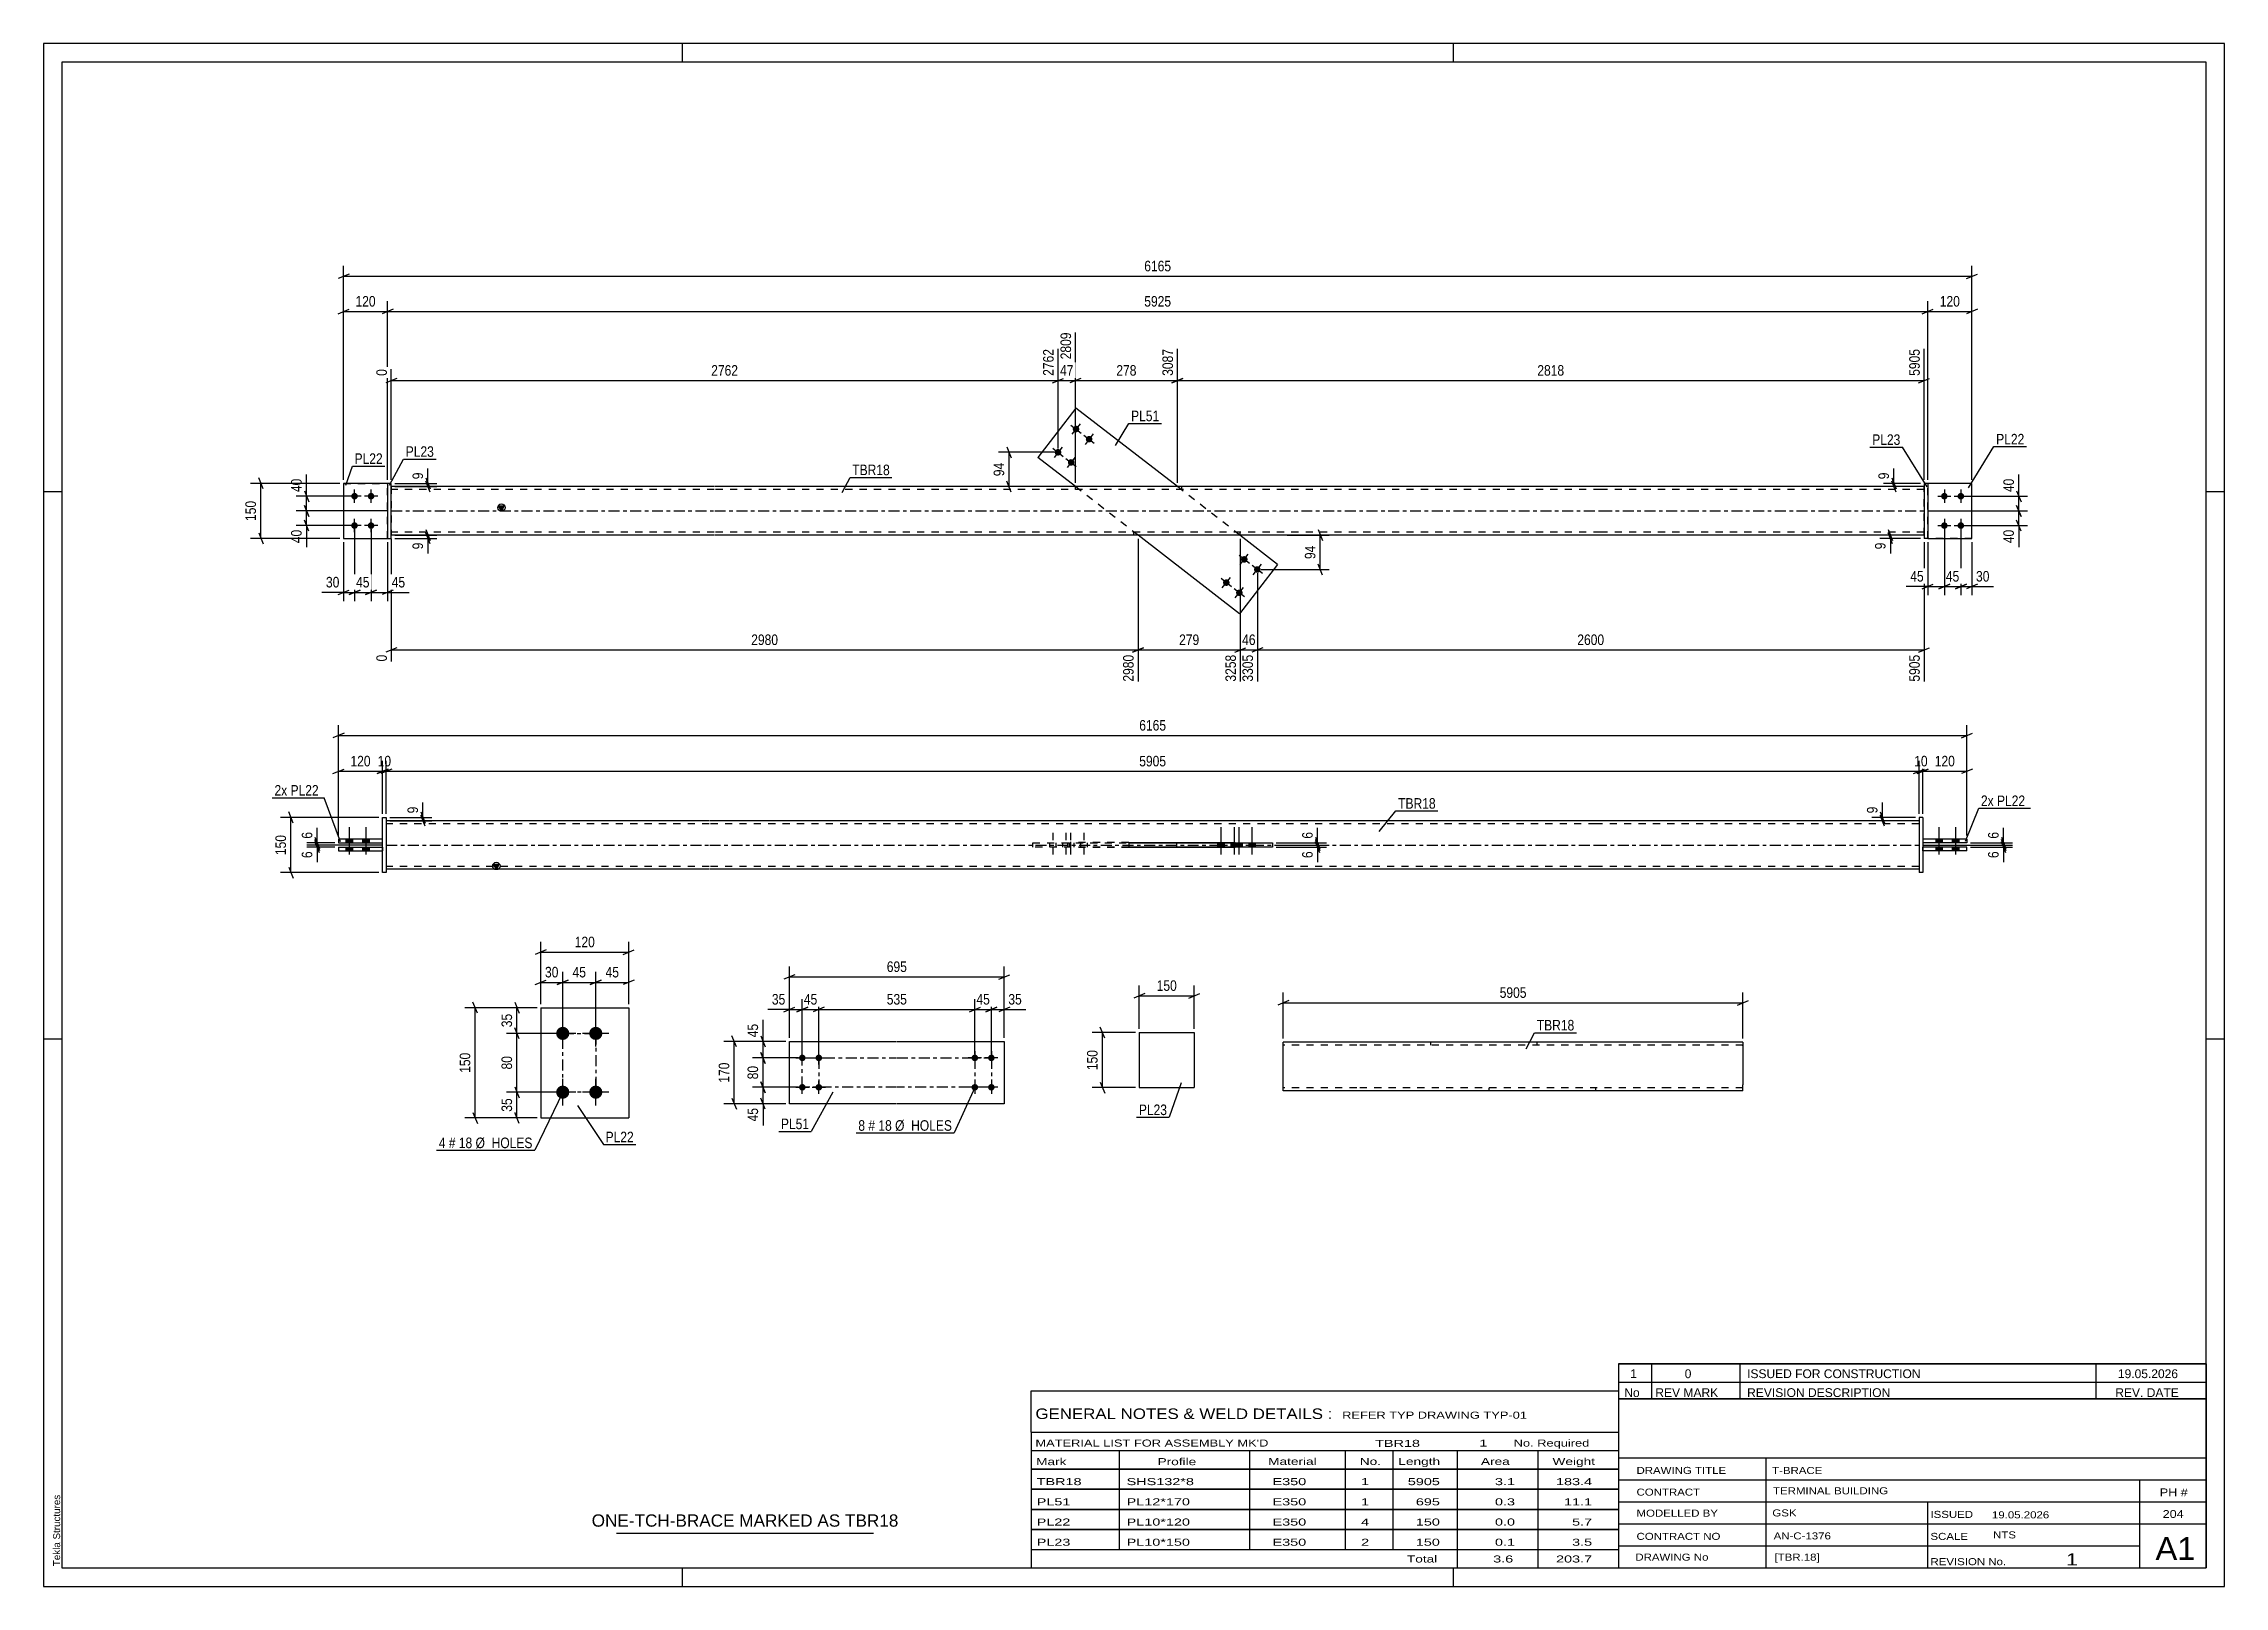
# Model space of a CAD drawing. Header units: millimetres. Extents: x 0 to 594, y 0 to 420.
import ezdxf

# ---------------------------------------------------------------- set-up
doc = ezdxf.new("R2010")
doc.units = ezdxf.units.MM
doc.linetypes.add('DXK_LINE_DOT2', pattern=[3.9198, 1.9599, -1.9599])
doc.linetypes.add('DXK_LINE_DOT3', pattern=[5.9187, 2.979, -0.9799, 0.9799, -0.9799])
doc.styles.add('Arial', font='ARIAL.TTF', dxfattribs={"height": 0.2})
doc.styles.add('Arial Narrow', font='ARIALN.TTF', dxfattribs={"height": 0.2})

# ---------------------------------------------------------------- blocks, each defined once
blk = doc.blocks.new('Unknown-489684449-10439')
at = {"color": 7, "linetype": 'Continuous'}
for p, q in [((429, 60.55), (589, 60.55)), ((589, 60.55), (429, 60.55)), ((429, 60.55), (429, 55.55)), ((438, 60.55), (438, 55.55)), ((462, 60.55), (462, 55.55)), ((559, 60.55), (559, 55.55)), ((589, 60.55), (589, 55.55)), ((429, 55.55), (589, 55.55)), ((429, 55.55), (429, 51.05)), ((429, 55.55), (589, 55.55)), ((438, 55.55), (438, 51.05)), ((462, 55.55), (462, 51.05)), ((559, 55.55), (559, 51.05)), ((589, 55.55), (589, 51.05)), ((589, 51.05), (429, 51.05))]:
    blk.add_line(p, q, dxfattribs=at)
at = {"color": 7, "linetype": 'Continuous', "style": 'Arial Narrow'}
for s, height, width, p in [('No', 2.386, 1.2, (430.54, 51.55)), ('1', 2.39, 1.196471, (432.16, 56.7)), ('REV MARK', 2.386, 1.2, (439, 51.55)), ('0', 2.39, 1.196471, (447, 56.7)), ('REVISION DESCRIPTION', 2.3861, 1.2, (464, 51.55)), ('ISSUED FOR CONSTRUCTION', 2.3861, 1.196471, (464, 56.7)), ('REV. DATE', 2.386, 1.2, (564.28, 51.55)), ('19.05.2026', 2.386, 1.196471, (565, 56.7))]:
    blk.add_text(s, height=height, dxfattribs=dict(at, width=width)).set_placement(p)
blk = doc.blocks.new('Unknown-489684449-1163')
at = {"color": 5, "linetype": 'Continuous'}
for p, q in [((594, 420), (0, 420)), ((0, 420), (0, 0)), ((174, 415), (174, 420)), ((384, 415), (384, 420)), ((594, 0), (594, 420)), ((589, 415), (5, 415)), ((5, 415), (5, 5)), ((589, 5), (589, 415)), ((5, 298), (0, 298)), ((594, 298), (589, 298)), ((5, 149), (0, 149)), ((594, 149), (589, 149)), ((0, 0), (594, 0)), ((5, 5), (589, 5)), ((174, 0), (174, 5)), ((384, 0), (384, 5))]:
    blk.add_line(p, q, dxfattribs=at)
at = {"color": 174, "linetype": 'Continuous', "style": 'Arial'}
blk.add_text('Tekla Structures', height=1.9102, rotation=90, dxfattribs=at).set_placement((4.5, 5.5))
blk = doc.blocks.new('Unknown-489684449-10438')
at = {"color": 7, "linetype": 'Continuous'}
for p, q in [((429, 51.05), (429, 5)), ((429, 51.05), (589, 51.05)), ((589, 51), (589, 5)), ((429, 35), (589, 35)), ((469.14, 35), (469.14, 5)), ((429, 29), (589, 29)), ((571, 5.05), (571, 29.05)), ((429, 23), (589, 23)), ((513.14, 23), (513.14, 5)), ((429, 17), (589, 17)), ((429, 11), (571, 11)), ((429, 5), (589, 5))]:
    blk.add_line(p, q, dxfattribs=at)
at = {"color": 7, "style": 'Arial Narrow'}
for s, height, width, p in [('DRAWING TITLE', 1.9089, 1.425378, (433.88, 30.61)), ('T-BRACE', 1.909, 1.425378, (470.81, 30.59)), ('CONTRACT', 1.909, 1.425378, (433.88, 24.71)), ('TERMINAL BUILDING', 1.9089, 1.425378, (471.06, 25.07)), ('MODELLED BY', 1.9089, 1.425378, (433.88, 18.98)), ('GSK', 1.909, 1.425378, (470.88, 19.04)), ('ISSUED', 1.909, 1.425378, (513.94, 18.64)), ('19.05.2026', 1.909, 1.425378, (530.69, 18.52)), ('CONTRACT NO', 1.9089, 1.425378, (433.88, 12.66)), ('AN-C-1376', 1.909, 1.425378, (471.23, 12.78)), ('SCALE', 1.909, 1.425378, (513.94, 12.65)), ('A1', 6.204, 1.25, (575.24, 7.2)), ('DRAWING No', 1.909, 1.425378, (433.56, 7)), ('[TBR.18]', 1.909, 1.425378, (471.46, 6.99)), ('REVISION No.', 1.9089, 1.425378, (513.94, 5.77)), ('1', 3.34, 1.5, (550.91, 5.68))]:
    blk.add_text(s, height=height, dxfattribs=dict(at, width=width)).set_placement(p)
at = {"color": 7, "linetype": 'Continuous', "style": 'Arial Narrow'}
for s, height, width, p in [('PH #', 2.1, 1.42538, (576.4, 24.55)), ('204', 2.1, 1.42538, (577.19, 18.65)), ('NTS', 1.909, 1.425378, (531, 13.05))]:
    blk.add_text(s, height=height, dxfattribs=dict(at, width=width)).set_placement(p)
blk = doc.blocks.new('Unknown-489684449-10440')
at = {"color": 7, "linetype": 'Continuous'}
for p, q in [((269, 53.25), (429, 53.25)), ((269, 42), (269, 53.25)), ((429, 53.25), (429, 42)), ((269, 42), (429, 42)), ((269, 42), (269, 37)), ((429, 42), (429, 37)), ((269, 37), (429, 37)), ((269, 37), (269, 32)), ((293, 37), (293, 32)), ((328.5, 37), (328.5, 32)), ((354.5, 37), (354.5, 32)), ((367.5, 37), (367.5, 32)), ((385, 37), (385, 32)), ((407, 37), (407, 32)), ((429, 37), (429, 32)), ((269, 32), (429, 32)), ((269, 31.95), (269, 26.55)), ((269, 31.95), (429, 31.95)), ((293, 32), (293, 26.5)), ((328.5, 32), (328.5, 26.5)), ((354.5, 32), (354.5, 26.5)), ((367.5, 32), (367.5, 26.5)), ((385, 32), (385, 26.5)), ((407, 32), (407, 26.5)), ((429, 31.95), (429, 26.55)), ((269, 26.55), (429, 26.55)), ((269, 26.45), (269, 21.05)), ((269, 26.45), (429, 26.45)), ((293, 26.5), (293, 21)), ((328.5, 26.5), (328.5, 21)), ((354.5, 26.5), (354.5, 21)), ((367.5, 26.5), (367.5, 21)), ((385, 26.5), (385, 21)), ((407, 26.5), (407, 21)), ((429, 26.45), (429, 21.05)), ((269, 21.05), (429, 21.05)), ((269, 20.95), (269, 15.55)), ((269, 20.95), (429, 20.95)), ((293, 21), (293, 15.5)), ((328.5, 21), (328.5, 15.5)), ((354.5, 21), (354.5, 15.5)), ((367.5, 21), (367.5, 15.5)), ((385, 21), (385, 15.5)), ((407, 21), (407, 15.5)), ((429, 20.95), (429, 15.55)), ((269, 15.55), (429, 15.55)), ((269, 15.45), (269, 10.05)), ((269, 15.45), (429, 15.45)), ((293, 15.5), (293, 10)), ((328.5, 15.5), (328.5, 10)), ((354.5, 15.5), (354.5, 10)), ((367.5, 15.5), (367.5, 10)), ((385, 15.5), (385, 10)), ((407, 15.5), (407, 10)), ((429, 15.45), (429, 10.05)), ((269, 10.05), (429, 10.05)), ((269, 10), (429, 10)), ((269, 10), (269, 5)), ((385, 10), (385, 5)), ((407, 10), (407, 5)), ((429, 10), (429, 5)), ((269, 5), (429, 5))]:
    blk.add_line(p, q, dxfattribs=at)
at = {"color": 7, "style": 'Arial Narrow'}
for s, height, width, p in [('GENERAL NOTES & WELD DETAILS :', 2.8633, 1.4, (270.15, 45.56)), ('REFER TYP DRAWING TYP-01', 1.9089, 1.6, (353.7, 45.66)), ("MATERIAL LIST FOR ASSEMBLY MK'D", 1.9089, 1.6, (270.15, 38.06)), ('TBR18', 1.909, 1.794707, (362.68, 37.97)), ('1', 1.91, 1.794707, (391.08, 38.06)), ('No. Required', 1.9089, 1.6, (400.41, 38.06)), ('Mark', 1.909, 1.7, (270.34, 33)), ('Profile', 1.909, 1.7, (303.41, 33)), ('Material', 1.909, 1.7, (333.54, 33.06)), ('No.', 1.909, 1.7, (358.5, 33.06)), ('Length', 1.909, 1.7, (369, 33.06)), ('Area', 1.909, 1.7, (391.5, 33.06)), ('Weight', 1.909, 1.7, (411, 33.06))]:
    blk.add_text(s, height=height, dxfattribs=dict(at, width=width)).set_placement(p)
at = {"color": 7, "linetype": 'Continuous', "style": 'Arial Narrow'}
for s, height, width, p in [('TBR18', 1.909, 1.794707, (270.5, 27.56)), ('PL51', 1.909, 1.794707, (270.5, 22.06)), ('SHS132*8', 1.909, 1.794707, (295, 27.56)), ('PL12*170', 1.909, 1.794707, (295, 22.06)), ('E350', 1.909, 1.794707, (334.74, 27.56)), ('E350', 1.909, 1.794707, (334.74, 22.06)), ('1', 1.91, 1.794707, (358.86, 27.56)), ('1', 1.91, 1.794707, (358.86, 22.06)), ('5905', 1.909, 1.794707, (371.58, 27.56)), ('695', 1.909, 1.794707, (373.77, 22.06)), ('3.1', 1.909, 1.794707, (395.32, 27.56)), ('0.3', 1.909, 1.794707, (395.32, 22.06)), ('183.4', 1.909, 1.794707, (411.96, 27.56)), ('11.1', 1.909, 1.794707, (414.14, 22.06)), ('PL22', 1.909, 1.794707, (270.5, 16.56)), ('PL10*120', 1.909, 1.794707, (295, 16.56)), ('E350', 1.909, 1.794707, (334.74, 16.56)), ('4', 1.91, 1.794707, (358.86, 16.56)), ('150', 1.909, 1.794707, (373.77, 16.56)), ('0.0', 1.909, 1.794707, (395.32, 16.56)), ('5.7', 1.909, 1.794707, (416.33, 16.56)), ('PL23', 1.909, 1.794707, (270.5, 11.06)), ('PL10*150', 1.909, 1.794707, (295, 11.06)), ('E350', 1.909, 1.794707, (334.74, 11.06)), ('2', 1.91, 1.794707, (358.86, 11.06)), ('150', 1.909, 1.794707, (373.77, 11.06)), ('0.1', 1.909, 1.794707, (395.32, 11.06)), ('3.5', 1.909, 1.794707, (416.33, 11.06)), ('Total', 1.909, 1.7, (371.33, 6.5)), ('3.6', 1.909, 1.794707, (394.83, 6.5)), ('203.7', 1.909, 1.794707, (411.96, 6.5))]:
    blk.add_text(s, height=height, dxfattribs=dict(at, width=width)).set_placement(p)
blk = doc.blocks.new('Unknown-489684449-10441')
at = {"color": 7, "linetype": 'Continuous'}
blk.add_line((156, 14.5), (226, 14.5), dxfattribs=at)
at = {"color": 7, "style": 'Arial'}
blk.add_text('ONE-TCH-BRACE MARKED AS TBR18', height=3.3428, dxfattribs=at).set_placement((149.28, 16.25))
blk = doc.blocks.new('Part-489684449-8317 - 8316')
at = {"color": 2, "linetype": 'Continuous'}
for p, q in [((357.66, 148.15), (337.66, 148.15)), ((337.66, 136.55), (337.66, 148.15)), ((442.77, 148.15), (357.76, 148.15)), ((462.87, 148.15), (442.87, 148.15)), ((462.87, 148.15), (462.87, 147.69)), ((462.87, 147.69), (462.87, 147.17)), ((462.87, 147.17), (462.87, 136.55)), ((337.66, 134.95), (337.66, 136.55)), ((357.66, 134.95), (337.66, 134.95)), ((442.77, 134.95), (357.76, 134.95)), ((462.87, 134.95), (442.87, 134.95)), ((462.87, 134.95), (462.87, 136.55))]:
    blk.add_line(p, q, dxfattribs=at)
at = {"color": 7, "linetype": 'DXK_LINE_DOT2'}
for p, q in [((357.66, 147.35), (337.66, 147.35)), ((442.77, 147.35), (357.76, 147.35)), ((377.76, 148.15), (377.76, 147.35)), ((406.76, 148.15), (406.76, 147.35)), ((462.87, 147.35), (442.87, 147.35)), ((462.87, 147.17), (462.87, 147.29)), ((337.66, 135.08), (337.66, 136.55)), ((357.66, 135.75), (337.66, 135.75)), ((442.77, 135.75), (357.76, 135.75)), ((393.77, 134.95), (393.77, 135.75)), ((422.77, 134.95), (422.77, 135.75)), ((462.87, 135.75), (442.87, 135.75))]:
    blk.add_line(p, q, dxfattribs=at)
blk = doc.blocks.new('Part-489684449-1657 - 1537')
at = {"color": 2, "linetype": 'Continuous'}
for p, q in [((92.32, 209.32), (93.32, 209.32)), ((92.32, 194.32), (92.32, 209.32)), ((93.32, 209.32), (93.32, 194.32)), ((93.32, 194.32), (92.32, 194.32))]:
    blk.add_line(p, q, dxfattribs=at)
blk = doc.blocks.new('Part-489684449-1655 - 1537')
at = {"color": 2, "linetype": 'Continuous'}
for p, q in [((80.32, 201.22), (80.32, 200.22)), ((80.32, 201.22), (92.32, 201.22)), ((80.32, 200.22), (92.32, 200.22)), ((92.32, 201.22), (92.32, 200.22))]:
    blk.add_line(p, q, dxfattribs=at)
blk = doc.blocks.new('Part-489684449-1543 - 1537')
at = {"linetype": 'Continuous'}
blk.add_hatch(color=2, dxfattribs=at).paths.add_polyline_path([(123.32, 195.22), (122.52, 196.62), (124.12, 196.62)])
at = {"color": 2, "linetype": 'Continuous'}
for p, q in [((181.32, 208.42), (93.32, 208.42)), ((422.75, 208.42), (181.42, 208.42)), ((510.85, 208.42), (422.85, 208.42)), ((295.59, 202.52), (324.59, 202.52)), ((295.59, 202.52), (295.59, 201.12)), ((308.58, 202.52), (308.58, 202.42)), ((324.59, 202.52), (324.59, 202.42)), ((123.32, 195.22), (122.52, 196.62)), ((122.52, 196.62), (124.12, 196.62)), ((124.12, 196.62), (123.32, 195.22)), ((324.59, 201.12), (295.59, 201.12)), ((308.58, 201.12), (308.58, 201.22)), ((324.59, 201.12), (324.59, 201.22)), ((181.32, 195.22), (93.32, 195.22)), ((422.75, 195.22), (181.42, 195.22)), ((510.85, 195.22), (422.85, 195.22))]:
    blk.add_line(p, q, dxfattribs=at)
at = {"color": 7, "linetype": 'DXK_LINE_DOT2'}
for p, q in [((93.32, 208.42), (93.32, 195.22)), ((510.85, 208.42), (510.85, 195.22)), ((181.32, 207.62), (93.32, 207.62)), ((422.75, 207.62), (181.42, 207.62)), ((279.58, 201.12), (279.58, 202.52)), ((295.59, 202.52), (279.58, 202.52)), ((308.58, 202.42), (308.58, 201.22)), ((324.59, 202.42), (324.59, 201.22)), ((510.85, 207.62), (422.85, 207.62)), ((181.32, 196.02), (93.32, 196.02)), ((422.75, 196.02), (181.42, 196.02)), ((295.59, 201.12), (279.58, 201.12)), ((308.58, 201.12), (308.58, 201.12)), ((510.85, 196.02), (422.85, 196.02))]:
    blk.add_line(p, q, dxfattribs=at)
at = {"color": 7, "linetype": 'DXK_LINE_DOT3'}
for p, q in [((93.32, 201.82), (181.32, 201.82)), ((181.42, 201.82), (422.75, 201.82)), ((422.85, 201.82), (510.85, 201.82))]:
    blk.add_line(p, q, dxfattribs=at)
at = {"color": 2, "linetype": 'Continuous'}
blk.add_circle((123.32, 196.12), 1, dxfattribs=at)
blk = doc.blocks.new('Part-489684449-1652 - 1537')
at = {"color": 2, "linetype": 'Continuous'}
for p, q in [((523.85, 201.22), (511.85, 201.22)), ((511.85, 200.22), (511.85, 201.22)), ((523.85, 200.22), (511.85, 200.22)), ((523.85, 200.22), (523.85, 201.22))]:
    blk.add_line(p, q, dxfattribs=at)
blk = doc.blocks.new('Part-489684449-1653 - 1537')
at = {"color": 2, "linetype": 'Continuous'}
for p, q in [((523.85, 203.42), (511.85, 203.42)), ((511.85, 203.42), (511.85, 202.42)), ((523.85, 202.42), (511.85, 202.42)), ((523.85, 203.42), (523.85, 202.42))]:
    blk.add_line(p, q, dxfattribs=at)
blk = doc.blocks.new('Part-489684449-1654 - 1537')
at = {"color": 2, "linetype": 'Continuous'}
for p, q in [((511.85, 209.32), (510.85, 209.32)), ((510.85, 209.32), (510.85, 194.32)), ((511.85, 209.32), (511.85, 194.32)), ((511.85, 194.32), (510.85, 194.32))]:
    blk.add_line(p, q, dxfattribs=at)
blk = doc.blocks.new('Part-489684449-1656 - 1537')
at = {"color": 2, "linetype": 'Continuous'}
for p, q in [((80.32, 203.42), (80.32, 202.42)), ((92.32, 203.42), (80.32, 203.42)), ((80.32, 202.42), (92.32, 202.42)), ((92.32, 202.42), (92.32, 203.42))]:
    blk.add_line(p, q, dxfattribs=at)
blk = doc.blocks.new('Part-489684449-1658 - 1537')
at = {"color": 7, "linetype": 'DXK_LINE_DOT2'}
for p, q in [((269.42, 201.22), (269.42, 202.42)), ((269.42, 202.42), (295.59, 202.42)), ((279.83, 201.22), (279.83, 202.42)), ((295.59, 201.22), (269.42, 201.22))]:
    blk.add_line(p, q, dxfattribs=at)
at = {"color": 2, "linetype": 'Continuous'}
for p, q in [((295.59, 202.42), (334.75, 202.42)), ((324.34, 201.22), (324.34, 202.42)), ((334.75, 202.42), (334.75, 201.22)), ((334.75, 201.22), (295.59, 201.22))]:
    blk.add_line(p, q, dxfattribs=at)
blk = doc.blocks.new('Bolt-489684449-1659 - 1537')
at = {"linetype": 'Continuous'}
for points in [[(517.25, 203.42), (515.45, 203.42), (515.45, 202.42), (517.25, 202.42)], [(517.25, 203.42), (515.45, 203.42), (515.45, 202.42), (517.25, 202.42)], [(521.75, 203.42), (519.95, 203.42), (519.95, 202.42), (521.75, 202.42)], [(521.75, 203.42), (519.95, 203.42), (519.95, 202.42), (521.75, 202.42)], [(517.25, 201.22), (515.45, 201.22), (515.45, 200.22), (517.25, 200.22)], [(517.25, 201.22), (515.45, 201.22), (515.45, 200.22), (517.25, 200.22)], [(521.75, 201.22), (519.95, 201.22), (519.95, 200.22), (521.75, 200.22)], [(521.75, 201.22), (519.95, 201.22), (519.95, 200.22), (521.75, 200.22)]]:
    blk.add_hatch(color=1, dxfattribs=at).paths.add_polyline_path(points)
at = {"color": 1, "linetype": 'Continuous'}
for p, q in [((515.45, 202.42), (515.45, 203.42)), ((515.45, 202.42), (515.45, 203.42)), ((516.35, 199.22), (516.35, 206.72)), ((516.35, 199.22), (516.35, 206.72)), ((517.25, 202.42), (517.25, 203.42)), ((517.25, 202.42), (517.25, 203.42)), ((519.95, 202.42), (519.95, 203.42)), ((519.95, 202.42), (519.95, 203.42)), ((520.85, 199.22), (520.85, 206.72)), ((520.85, 199.22), (520.85, 206.72)), ((521.75, 202.42), (521.75, 203.42)), ((521.75, 202.42), (521.75, 203.42)), ((515.45, 200.22), (515.45, 201.22)), ((515.45, 200.22), (515.45, 201.22)), ((517.25, 200.22), (517.25, 201.22)), ((517.25, 200.22), (517.25, 201.22)), ((519.95, 200.22), (519.95, 201.22)), ((519.95, 200.22), (519.95, 201.22)), ((521.75, 200.22), (521.75, 201.22)), ((521.75, 200.22), (521.75, 201.22))]:
    blk.add_line(p, q, dxfattribs=at)
blk = doc.blocks.new('Bolt-489684449-1661 - 1537')
at = {"linetype": 'Continuous'}
for points in [[(82.42, 202.42), (84.22, 202.42), (84.22, 203.42), (82.42, 203.42)], [(82.42, 202.42), (84.22, 202.42), (84.22, 203.42), (82.42, 203.42)], [(86.92, 202.42), (88.72, 202.42), (88.72, 203.42), (86.92, 203.42)], [(86.92, 202.42), (88.72, 202.42), (88.72, 203.42), (86.92, 203.42)], [(82.42, 200.22), (84.22, 200.22), (84.22, 201.22), (82.42, 201.22)], [(82.42, 200.22), (84.22, 200.22), (84.22, 201.22), (82.42, 201.22)], [(86.92, 200.22), (88.72, 200.22), (88.72, 201.22), (86.92, 201.22)], [(86.92, 200.22), (88.72, 200.22), (88.72, 201.22), (86.92, 201.22)]]:
    blk.add_hatch(color=1, dxfattribs=at).paths.add_polyline_path(points)
at = {"color": 1, "linetype": 'Continuous'}
for p, q in [((82.42, 202.42), (82.42, 203.42)), ((82.42, 202.42), (82.42, 203.42)), ((83.32, 199.22), (83.32, 206.72)), ((83.32, 199.22), (83.32, 206.72)), ((84.22, 202.42), (84.22, 203.42)), ((84.22, 202.42), (84.22, 203.42)), ((86.92, 202.42), (86.92, 203.42)), ((86.92, 202.42), (86.92, 203.42)), ((87.82, 199.22), (87.82, 206.72)), ((87.82, 199.22), (87.82, 206.72)), ((88.72, 202.42), (88.72, 203.42)), ((88.72, 202.42), (88.72, 203.42)), ((82.42, 200.22), (82.42, 201.22)), ((82.42, 200.22), (82.42, 201.22)), ((84.22, 200.22), (84.22, 201.22)), ((84.22, 200.22), (84.22, 201.22)), ((86.92, 200.22), (86.92, 201.22)), ((86.92, 200.22), (86.92, 201.22)), ((88.72, 200.22), (88.72, 201.22)), ((88.72, 200.22), (88.72, 201.22))]:
    blk.add_line(p, q, dxfattribs=at)
blk = doc.blocks.new('Bolt-489684449-1663 - 1537')
at = {"color": 1, "linetype": 'DXK_LINE_DOT2'}
for p, q in [((274.04, 201.22), (274.04, 202.42)), ((274.94, 199.22), (274.94, 206.72)), ((275.84, 201.22), (275.84, 202.42)), ((277.6, 201.22), (277.6, 202.42)), ((278.5, 199.22), (278.5, 206.72)), ((278.94, 201.22), (278.94, 202.42)), ((279.4, 201.22), (279.4, 202.42)), ((279.84, 199.22), (279.84, 206.72)), ((280.74, 201.22), (280.74, 202.42)), ((282.5, 201.22), (282.5, 202.42)), ((283.4, 199.22), (283.4, 206.72)), ((284.3, 201.22), (284.3, 202.42))]:
    blk.add_line(p, q, dxfattribs=at)
blk = doc.blocks.new('Bolt-489684449-1664 - 1537')
at = {"linetype": 'Continuous'}
for points in [[(319.87, 201.22), (321.67, 201.22), (321.67, 202.42), (319.87, 202.42)], [(323.43, 201.22), (325.23, 201.22), (325.23, 202.42), (323.43, 202.42)], [(324.77, 201.22), (326.57, 201.22), (326.57, 202.42), (324.77, 202.42)], [(328.33, 201.22), (330.13, 201.22), (330.13, 202.42), (328.33, 202.42)]]:
    blk.add_hatch(color=1, dxfattribs=at).paths.add_polyline_path(points)
at = {"color": 1, "linetype": 'Continuous'}
for p, q in [((319.87, 201.22), (319.87, 202.42)), ((320.77, 199.22), (320.77, 206.72)), ((321.67, 201.22), (321.67, 202.42)), ((323.43, 201.22), (323.43, 202.42)), ((324.33, 199.22), (324.33, 206.72)), ((324.77, 201.22), (324.77, 202.42)), ((325.23, 201.22), (325.23, 202.42)), ((325.67, 199.22), (325.67, 206.72)), ((326.57, 201.22), (326.57, 202.42)), ((328.33, 201.22), (328.33, 202.42)), ((329.23, 199.22), (329.23, 206.72)), ((330.13, 201.22), (330.13, 202.42))]:
    blk.add_line(p, q, dxfattribs=at)
blk = doc.blocks.new('Part-489684449-1690 - 1400')
at = {"color": 2, "linetype": 'Continuous'}
for p, q in [((94.69, 300.29), (93.69, 300.29)), ((93.69, 300.29), (93.69, 285.29)), ((94.69, 285.29), (94.69, 300.29)), ((93.69, 285.29), (94.69, 285.29))]:
    blk.add_line(p, q, dxfattribs=at)
blk = doc.blocks.new('Part-489684449-1685 - 1400')
at = {"color": 7, "linetype": 'DXK_LINE_DOT2'}
for p, q in [((525.22, 300.29), (513.22, 300.29)), ((513.22, 285.29), (513.22, 300.29)), ((525.22, 285.29), (525.22, 300.29)), ((525.22, 285.29), (513.22, 285.29))]:
    blk.add_line(p, q, dxfattribs=at)
blk = doc.blocks.new('Part-489684449-1428 - 1400')
at = {"linetype": 'Continuous'}
blk.add_hatch(color=2, dxfattribs=at).paths.add_polyline_path([(124.69, 292.79), (123.89, 294.19), (125.49, 294.19)])
at = {"color": 2, "linetype": 'Continuous'}
for p, q in [((182.69, 299.39), (94.69, 299.39)), ((424.12, 299.39), (182.79, 299.39)), ((512.22, 299.39), (424.22, 299.39)), ((124.69, 292.79), (123.89, 294.19)), ((123.89, 294.19), (125.49, 294.19)), ((125.49, 294.19), (124.69, 292.79)), ((182.69, 286.19), (94.69, 286.19)), ((424.12, 286.19), (182.79, 286.19)), ((512.22, 286.19), (424.22, 286.19))]:
    blk.add_line(p, q, dxfattribs=at)
at = {"color": 7, "linetype": 'DXK_LINE_DOT2'}
for p, q in [((94.69, 299.39), (94.69, 286.19)), ((182.69, 298.59), (94.69, 298.59)), ((424.12, 298.59), (182.79, 298.59)), ((280.95, 299.39), (280.95, 298.59)), ((309.95, 299.39), (309.95, 298.59)), ((512.22, 298.59), (424.22, 298.59)), ((512.22, 286.19), (512.22, 299.39)), ((182.69, 286.99), (94.69, 286.99)), ((424.12, 286.99), (182.79, 286.99)), ((296.96, 286.19), (296.96, 286.99)), ((325.96, 286.19), (325.96, 286.99)), ((512.22, 286.99), (424.22, 286.99))]:
    blk.add_line(p, q, dxfattribs=at)
at = {"color": 7, "linetype": 'DXK_LINE_DOT3'}
for p, q in [((94.69, 292.79), (182.69, 292.79)), ((182.79, 292.79), (424.12, 292.79)), ((424.22, 292.79), (512.22, 292.79))]:
    blk.add_line(p, q, dxfattribs=at)
at = {"color": 2, "linetype": 'Continuous'}
blk.add_circle((124.69, 293.69), 1, dxfattribs=at)
blk = doc.blocks.new('Part-489684449-1686 - 1400')
at = {"color": 2, "linetype": 'Continuous'}
for p, q in [((525.22, 300.29), (513.22, 300.29)), ((525.22, 285.29), (525.22, 300.29)), ((513.22, 285.29), (525.22, 285.29))]:
    blk.add_line(p, q, dxfattribs=at)
at = {"color": 7, "linetype": 'DXK_LINE_DOT2'}
blk.add_line((513.22, 300.29), (513.22, 285.29), dxfattribs=at)
blk = doc.blocks.new('Part-489684449-1687 - 1400')
at = {"color": 2, "linetype": 'Continuous'}
for p, q in [((513.22, 300.29), (512.22, 300.29)), ((512.22, 300.29), (512.22, 285.29)), ((513.22, 300.29), (513.22, 285.29)), ((513.22, 285.29), (512.22, 285.29))]:
    blk.add_line(p, q, dxfattribs=at)
blk = doc.blocks.new('Part-489684449-1688 - 1400')
at = {"color": 7, "linetype": 'DXK_LINE_DOT2'}
for p, q in [((81.69, 300.29), (81.69, 285.29)), ((81.69, 300.29), (93.69, 300.29)), ((93.69, 300.29), (93.69, 285.29)), ((81.69, 285.29), (93.69, 285.29))]:
    blk.add_line(p, q, dxfattribs=at)
blk = doc.blocks.new('Part-489684449-1689 - 1400')
at = {"color": 2, "linetype": 'Continuous'}
for p, q in [((81.69, 300.29), (81.69, 285.29)), ((93.69, 300.29), (81.69, 300.29)), ((81.69, 285.29), (93.69, 285.29))]:
    blk.add_line(p, q, dxfattribs=at)
at = {"color": 7, "linetype": 'DXK_LINE_DOT2'}
blk.add_line((93.69, 285.29), (93.69, 300.29), dxfattribs=at)
blk = doc.blocks.new('Part-489684449-1691 - 1400')
at = {"color": 2, "linetype": 'Continuous'}
for p, q in [((281.2, 320.77), (270.79, 307.33)), ((308.81, 299.39), (281.2, 320.77)), ((281.05, 299.39), (270.79, 307.33)), ((325.71, 264.8), (298.09, 286.19)), ((336.12, 278.24), (325.86, 286.19)), ((336.12, 278.24), (325.71, 264.8))]:
    blk.add_line(p, q, dxfattribs=at)
at = {"color": 7, "linetype": 'DXK_LINE_DOT2'}
for p, q in [((298.09, 286.19), (281.05, 299.39)), ((325.86, 286.19), (308.81, 299.39))]:
    blk.add_line(p, q, dxfattribs=at)
blk = doc.blocks.new('Bolt-489684449-1692 - 1400')
at = {"linetype": 'Continuous'}
for points in [[(517.72, 297.69, -1), (517.72, 295.89, -1)], [(522.22, 297.69, -1), (522.22, 295.89, -1)], [(517.72, 289.69, -1), (517.72, 287.89, -1)], [(522.22, 289.69, -1), (522.22, 287.89, -1)]]:
    blk.add_hatch(color=1, dxfattribs=at).paths.add_polyline_path(points)
at = {"color": 1, "linetype": 'Continuous'}
for p, q in [((517.72, 298.59), (517.72, 294.99)), ((522.22, 298.59), (522.22, 294.99)), ((515.92, 296.79), (519.52, 296.79)), ((520.42, 296.79), (524.02, 296.79)), ((515.92, 288.79), (519.52, 288.79)), ((517.72, 290.59), (517.72, 286.99)), ((520.42, 288.79), (524.02, 288.79)), ((522.22, 290.59), (522.22, 286.99))]:
    blk.add_line(p, q, dxfattribs=at)
blk = doc.blocks.new('Bolt-489684449-1694 - 1400')
at = {"linetype": 'Continuous'}
for points in [[(84.69, 295.89, -1), (84.69, 297.69, -1)], [(89.19, 295.89, -1), (89.19, 297.69, -1)], [(84.69, 287.89, -1), (84.69, 289.69, -1)], [(89.19, 287.89, -1), (89.19, 289.69, -1)]]:
    blk.add_hatch(color=1, dxfattribs=at).paths.add_polyline_path(points)
at = {"color": 1, "linetype": 'Continuous'}
for p, q in [((84.69, 294.99), (84.69, 298.59)), ((89.19, 294.99), (89.19, 298.59)), ((86.49, 296.79), (82.89, 296.79)), ((90.99, 296.79), (87.39, 296.79)), ((86.49, 288.79), (82.89, 288.79)), ((84.69, 286.99), (84.69, 290.59)), ((90.99, 288.79), (87.39, 288.79)), ((89.19, 286.99), (89.19, 290.59))]:
    blk.add_line(p, q, dxfattribs=at)
blk = doc.blocks.new('Bolt-489684449-1696 - 1400')
at = {"linetype": 'Continuous'}
for points in [[(281.76, 315.78, -1), (280.66, 314.36, -1)], [(276.86, 309.46, -1), (275.76, 308.03, -1)], [(285.32, 313.03, -1), (284.22, 311.6, -1)], [(280.42, 306.7, -1), (279.32, 305.28, -1)]]:
    blk.add_hatch(color=1, dxfattribs=at).paths.add_polyline_path(points)
at = {"color": 1, "linetype": 'Continuous'}
for p, q in [((279.79, 316.17), (282.63, 313.97)), ((282.31, 316.49), (280.11, 313.65)), ((274.89, 309.85), (277.73, 307.64)), ((277.41, 310.17), (275.21, 307.32)), ((283.34, 313.42), (286.19, 311.21)), ((285.87, 313.74), (283.66, 310.89)), ((278.45, 307.09), (281.29, 304.89)), ((280.97, 307.41), (278.77, 304.57))]:
    blk.add_line(p, q, dxfattribs=at)
blk = doc.blocks.new('Bolt-489684449-1697 - 1400')
at = {"linetype": 'Continuous'}
for points in [[(326.49, 278.87, -1), (327.59, 280.29, -1)], [(321.59, 272.55, -1), (322.69, 273.97, -1)], [(330.05, 276.12, -1), (331.15, 277.54, -1)], [(325.15, 269.79, -1), (326.25, 271.21, -1)]]:
    blk.add_hatch(color=1, dxfattribs=at).paths.add_polyline_path(points)
at = {"color": 1, "linetype": 'Continuous'}
for p, q in [((328.46, 278.48), (325.62, 280.68)), ((325.94, 278.16), (328.14, 281.01)), ((323.57, 272.15), (320.72, 274.36)), ((321.04, 271.83), (323.24, 274.68)), ((332.02, 275.72), (329.18, 277.93)), ((329.5, 275.4), (331.7, 278.25)), ((327.12, 269.4), (324.28, 271.6)), ((324.6, 269.08), (326.8, 271.92))]:
    blk.add_line(p, q, dxfattribs=at)
blk = doc.blocks.new('Bolt-489684449-7241 - 7239')
at = {"linetype": 'Continuous'}
for points in [[(253.65, 142.97, -1), (253.65, 144.77, -1)], [(258.15, 142.97, -1), (258.15, 144.77, -1)], [(253.65, 134.97, -1), (253.65, 136.77, -1)], [(258.15, 134.97, -1), (258.15, 136.77, -1)]]:
    blk.add_hatch(color=1, dxfattribs=at).paths.add_polyline_path(points)
at = {"color": 1, "linetype": 'Continuous'}
for p, q in [((255.45, 143.87), (251.85, 143.87)), ((253.65, 145.67), (253.65, 142.07)), ((259.95, 143.87), (256.35, 143.87)), ((258.15, 145.67), (258.15, 142.07)), ((253.65, 137.67), (253.65, 134.07)), ((258.15, 137.67), (258.15, 134.07)), ((255.45, 135.87), (251.85, 135.87)), ((259.95, 135.87), (256.35, 135.87))]:
    blk.add_line(p, q, dxfattribs=at)
blk = doc.blocks.new('Part-489684449-7240 - 7239')
at = {"color": 2, "linetype": 'Continuous'}
for p, q in [((203.15, 131.37), (203.15, 148.37)), ((203.15, 148.37), (232.35, 148.37)), ((232.45, 148.37), (261.65, 148.37)), ((261.65, 148.37), (261.65, 131.37)), ((232.35, 131.37), (203.15, 131.37)), ((261.65, 131.37), (232.45, 131.37))]:
    blk.add_line(p, q, dxfattribs=at)
blk = doc.blocks.new('Bolt-489684449-7242 - 7239')
at = {"linetype": 'Continuous'}
for points in [[(206.65, 144.77, -1), (206.65, 142.97, -1)], [(211.15, 144.77, -1), (211.15, 142.97, -1)], [(206.65, 136.77, -1), (206.65, 134.97, -1)], [(211.15, 136.77, -1), (211.15, 134.97, -1)]]:
    blk.add_hatch(color=1, dxfattribs=at).paths.add_polyline_path(points)
at = {"color": 1, "linetype": 'Continuous'}
for p, q in [((204.85, 143.87), (208.45, 143.87)), ((206.65, 142.07), (206.65, 145.67)), ((209.35, 143.87), (212.95, 143.87)), ((211.15, 142.07), (211.15, 145.67)), ((206.65, 134.07), (206.65, 137.67)), ((211.15, 134.07), (211.15, 137.67)), ((204.85, 135.87), (208.45, 135.87)), ((209.35, 135.87), (212.95, 135.87))]:
    blk.add_line(p, q, dxfattribs=at)
blk = doc.blocks.new('Part-489684449-7162 - 7161')
at = {"color": 2, "linetype": 'Continuous'}
for p, q in [((135.4, 157.54), (135.4, 127.54)), ((135.4, 157.54), (159.4, 157.54)), ((159.4, 157.54), (159.4, 127.54)), ((135.4, 127.54), (159.4, 127.54))]:
    blk.add_line(p, q, dxfattribs=at)
blk = doc.blocks.new('Bolt-489684449-7163 - 7161')
at = {"linetype": 'Continuous'}
for points in [[(141.4, 148.74, -1), (141.4, 152.34, -1)], [(150.4, 148.74, -1), (150.4, 152.34, -1)], [(141.4, 132.74, -1), (141.4, 136.34, -1)], [(150.4, 132.74, -1), (150.4, 136.34, -1)]]:
    blk.add_hatch(color=1, dxfattribs=at).paths.add_polyline_path(points)
at = {"color": 1, "linetype": 'Continuous'}
for p, q in [((145, 150.54), (137.8, 150.54)), ((141.4, 146.94), (141.4, 154.14)), ((154, 150.54), (146.8, 150.54)), ((150.4, 146.94), (150.4, 154.14)), ((141.4, 130.94), (141.4, 138.14)), ((150.4, 130.94), (150.4, 138.14)), ((145, 134.54), (137.8, 134.54)), ((154, 134.54), (146.8, 134.54))]:
    blk.add_line(p, q, dxfattribs=at)
blk = doc.blocks.new('Part-489684449-7225 - 7224')
at = {"color": 2, "linetype": 'Continuous'}
for p, q in [((298.42, 150.77), (313.42, 150.77)), ((298.42, 150.77), (298.42, 135.77)), ((313.42, 150.77), (313.42, 135.77)), ((298.42, 135.77), (313.42, 135.77))]:
    blk.add_line(p, q, dxfattribs=at)
blk = doc.blocks.new('Rectangle-489684449-8534 - 7239')
at = {"color": 1, "linetype": 'DXK_LINE_DOT3'}
for p, q in [((206.65, 143.87), (232.35, 143.87)), ((206.65, 135.87), (206.65, 143.87)), ((232.45, 143.87), (258.15, 143.87)), ((258.15, 143.87), (258.15, 135.87)), ((232.35, 135.87), (206.65, 135.87)), ((258.15, 135.87), (232.45, 135.87))]:
    blk.add_line(p, q, dxfattribs=at)
blk = doc.blocks.new('Rectangle-489684449-8358 - 7161')
at = {"color": 1, "linetype": 'DXK_LINE_DOT3'}
blk.add_lwpolyline([(141.4, 150.54), (150.4, 150.54), (150.4, 134.54), (141.4, 134.54), (141.4, 150.54)], close=True, dxfattribs=at)
blk = doc.blocks.new('Line-489684449-8544 - 7239')
at = {"color": 1, "linetype": 'DXK_LINE_DOT3'}
blk.add_line((211.15, 143.87), (211.15, 135.87), dxfattribs=at)
blk = doc.blocks.new('Line-489684449-8551 - 7239')
at = {"color": 1, "linetype": 'DXK_LINE_DOT3'}
blk.add_line((253.65, 143.87), (253.65, 135.87), dxfattribs=at)
blk = doc.blocks.new('StraightDimension-489684449-8497 - 8316')
at = {"color": 7, "linetype": 'Continuous'}
for p, q in [((337.66, 149.15), (337.66, 161.72)), ((462.87, 149.15), (462.87, 161.72)), ((339.16, 159.47), (336.16, 158.27)), ((337.66, 158.87), (462.87, 158.87)), ((461.37, 158.27), (464.37, 159.47))]:
    blk.add_line(p, q, dxfattribs=at)
at = {"color": 0}
blk.add_wipeout([(404.52, 159.62), (404.52, 163.82), (396.01, 163.82), (396.01, 159.62)], dxfattribs=at)
at = {"color": 3, "style": 'Arial Narrow'}
blk.add_text('5905', height=2.863, dxfattribs=at).set_placement((396.61, 160.22))
blk = doc.blocks.new('StraightDimension-489684449-5359 - 1537')
at = {"color": 7, "linetype": 'Continuous'}
for p, q in [((524.85, 202.42), (536.25, 202.42)), ((533.25, 203.92), (534.45, 200.92)), ((534.45, 200.32), (533.25, 203.32)), ((533.85, 201.82), (533.85, 202.42)), ((511.85, 201.82), (536.25, 201.82))]:
    blk.add_line(p, q, dxfattribs=at)
at = {"color": 0}
blk.add_wipeout([(533.1, 205.98), (528.9, 205.98), (528.9, 202.95), (533.1, 202.95)], dxfattribs=at)
at = {"color": 7, "linetype": 'Continuous'}
blk.add_line((533.85, 202.42), (533.85, 206.5), dxfattribs=at)
blk.add_line((533.85, 202.42), (533.85, 206.5), dxfattribs=at)
at = {"color": 3, "style": 'Arial Narrow'}
blk.add_text('6', height=2.86, rotation=90.00021, dxfattribs=at).set_placement((532.5, 203.55))
blk = doc.blocks.new('StraightDimension-489684449-4962 - 1537')
at = {"color": 7, "linetype": 'Continuous'}
for p, q in [((335.75, 202.42), (349.42, 202.42)), ((346.42, 203.92), (347.62, 200.92)), ((347.62, 200.32), (346.42, 203.32)), ((347.02, 201.82), (347.02, 202.42)), ((335.75, 201.82), (349.42, 201.82))]:
    blk.add_line(p, q, dxfattribs=at)
at = {"color": 0}
blk.add_wipeout([(346.27, 205.98), (342.07, 205.98), (342.07, 202.95), (346.27, 202.95)], dxfattribs=at)
at = {"color": 7, "linetype": 'Continuous'}
blk.add_line((347.02, 202.42), (347.02, 206.5), dxfattribs=at)
blk.add_line((347.02, 202.42), (347.02, 206.5), dxfattribs=at)
at = {"color": 3, "style": 'Arial Narrow'}
blk.add_text('6', height=2.86, rotation=90.00021, dxfattribs=at).set_placement((345.67, 203.55))
blk = doc.blocks.new('StraightDimension-489684449-5433 - 1537')
at = {"color": 7, "linetype": 'Continuous'}
for p, q in [((81.82, 232.24), (78.82, 231.04)), ((80.32, 204.42), (80.32, 234.49)), ((522.35, 231.04), (525.35, 232.24)), ((523.85, 204.42), (523.85, 234.49)), ((80.32, 231.64), (523.85, 231.64))]:
    blk.add_line(p, q, dxfattribs=at)
at = {"color": 0}
blk.add_wipeout([(306.34, 232.39), (306.34, 236.59), (297.83, 236.59), (297.83, 232.39)], dxfattribs=at)
at = {"color": 3, "style": 'Arial Narrow'}
blk.add_text('6165', height=2.863, dxfattribs=at).set_placement((298.43, 232.99))
blk = doc.blocks.new('StraightDimension-489684449-5389 - 1537')
at = {"color": 7, "linetype": 'Continuous'}
for p, q in [((90.82, 221.29), (93.82, 222.49)), ((94.82, 222.49), (91.82, 221.29)), ((92.32, 210.32), (92.32, 224.74)), ((92.32, 221.89), (93.32, 221.89)), ((93.32, 210.32), (93.32, 224.74))]:
    blk.add_line(p, q, dxfattribs=at)
at = {"color": 0}
blk.add_wipeout([(95.25, 222.64), (95.25, 226.84), (90.39, 226.84), (90.39, 222.64)], dxfattribs=at)
at = {"color": 3, "style": 'Arial Narrow'}
blk.add_text('10', height=2.863, dxfattribs=at).set_placement((90.99, 223.24))
blk = doc.blocks.new('StraightDimension-489684449-9679 - 1537')
at = {"color": 7, "linetype": 'Continuous'}
for p, q in [((91.32, 209.32), (64.51, 209.32)), ((67.96, 207.82), (66.76, 210.82)), ((67.36, 194.32), (67.36, 209.32)), ((91.32, 194.32), (64.51, 194.32)), ((66.76, 195.82), (67.96, 192.82))]:
    blk.add_line(p, q, dxfattribs=at)
at = {"color": 0}
blk.add_wipeout([(66.61, 205.17), (62.41, 205.17), (62.41, 198.48), (66.61, 198.48)], dxfattribs=at)
at = {"color": 3, "style": 'Arial Narrow'}
blk.add_text('150', height=2.863, rotation=90.00021, dxfattribs=at).set_placement((66.01, 199.08))
blk = doc.blocks.new('StraightDimension-489684449-5360 - 1537')
at = {"color": 7, "linetype": 'Continuous'}
for p, q in [((533.25, 203.32), (534.45, 200.32)), ((534.45, 199.72), (533.25, 202.72)), ((511.85, 201.82), (536.25, 201.82)), ((524.85, 201.22), (536.25, 201.22)), ((533.85, 201.22), (533.85, 201.82))]:
    blk.add_line(p, q, dxfattribs=at)
at = {"color": 0}
blk.add_wipeout([(533.1, 200.7), (528.9, 200.7), (528.9, 197.67), (533.1, 197.67)], dxfattribs=at)
at = {"color": 7, "linetype": 'Continuous'}
blk.add_line((533.85, 201.22), (533.85, 197.15), dxfattribs=at)
blk.add_line((533.85, 201.22), (533.85, 197.15), dxfattribs=at)
at = {"color": 3, "style": 'Arial Narrow'}
blk.add_text('6', height=2.86, rotation=90.00021, dxfattribs=at).set_placement((532.5, 198.27))
blk = doc.blocks.new('StraightDimension-489684449-5386 - 1537')
at = {"color": 7, "linetype": 'Continuous'}
for p, q in [((510.35, 221.29), (513.35, 222.49)), ((511.85, 210.32), (511.85, 224.74)), ((511.85, 221.89), (523.85, 221.89)), ((525.35, 222.49), (522.35, 221.29)), ((523.85, 204.42), (523.85, 224.74))]:
    blk.add_line(p, q, dxfattribs=at)
at = {"color": 0}
blk.add_wipeout([(521.19, 222.64), (521.19, 226.84), (514.51, 226.84), (514.51, 222.64)], dxfattribs=at)
at = {"color": 3, "style": 'Arial Narrow'}
blk.add_text('120', height=2.863, dxfattribs=at).set_placement((515.11, 223.24))
blk = doc.blocks.new('StraightDimension-489684449-5445 - 1537')
at = {"color": 7, "linetype": 'Continuous'}
for p, q in [((94.32, 209.32), (105.72, 209.32)), ((94.32, 208.42), (105.72, 208.42)), ((102.72, 210.82), (103.92, 207.82)), ((103.92, 206.92), (102.72, 209.92)), ((103.32, 208.42), (103.32, 209.32))]:
    blk.add_line(p, q, dxfattribs=at)
at = {"color": 0}
blk.add_wipeout([(102.57, 212.88), (98.37, 212.88), (98.37, 209.85), (102.57, 209.85)], dxfattribs=at)
at = {"color": 7, "linetype": 'Continuous'}
blk.add_line((103.32, 209.32), (103.32, 213.4), dxfattribs=at)
blk.add_line((103.32, 209.32), (103.32, 213.4), dxfattribs=at)
at = {"color": 3, "style": 'Arial Narrow'}
blk.add_text('9', height=2.86, rotation=90.00021, dxfattribs=at).set_placement((101.97, 210.45))
blk = doc.blocks.new('StraightDimension-489684449-4963 - 1537')
at = {"color": 7, "linetype": 'Continuous'}
for p, q in [((346.42, 203.32), (347.62, 200.32)), ((347.62, 199.72), (346.42, 202.72)), ((335.75, 201.82), (349.42, 201.82)), ((335.75, 201.22), (349.42, 201.22)), ((347.02, 201.22), (347.02, 201.82))]:
    blk.add_line(p, q, dxfattribs=at)
at = {"color": 0}
blk.add_wipeout([(346.27, 200.7), (342.07, 200.7), (342.07, 197.67), (346.27, 197.67)], dxfattribs=at)
at = {"color": 7, "linetype": 'Continuous'}
blk.add_line((347.02, 201.22), (347.02, 197.15), dxfattribs=at)
blk.add_line((347.02, 201.22), (347.02, 197.15), dxfattribs=at)
at = {"color": 3, "style": 'Arial Narrow'}
blk.add_text('6', height=2.86, rotation=90.00021, dxfattribs=at).set_placement((345.67, 198.27))
blk = doc.blocks.new('StraightDimension-489684449-5331 - 1537')
at = {"color": 7, "linetype": 'Continuous'}
for p, q in [((79.32, 202.42), (71.67, 202.42)), ((73.92, 203.92), (75.12, 200.92)), ((75.12, 200.32), (73.92, 203.32)), ((74.52, 201.82), (74.52, 202.42)), ((92.32, 201.82), (71.67, 201.82))]:
    blk.add_line(p, q, dxfattribs=at)
at = {"color": 0}
blk.add_wipeout([(73.77, 205.98), (69.57, 205.98), (69.57, 202.95), (73.77, 202.95)], dxfattribs=at)
at = {"color": 7, "linetype": 'Continuous'}
blk.add_line((74.52, 202.42), (74.52, 206.5), dxfattribs=at)
blk.add_line((74.52, 202.42), (74.52, 206.5), dxfattribs=at)
at = {"color": 3, "style": 'Arial Narrow'}
blk.add_text('6', height=2.86, rotation=90.00021, dxfattribs=at).set_placement((73.17, 203.55))
blk = doc.blocks.new('StraightDimension-489684449-5332 - 1537')
at = {"color": 7, "linetype": 'Continuous'}
for p, q in [((73.92, 203.32), (75.12, 200.32)), ((75.12, 199.72), (73.92, 202.72)), ((92.32, 201.82), (71.67, 201.82)), ((79.32, 201.22), (71.67, 201.22)), ((74.52, 201.22), (74.52, 201.82))]:
    blk.add_line(p, q, dxfattribs=at)
at = {"color": 0}
blk.add_wipeout([(73.77, 200.7), (69.57, 200.7), (69.57, 197.67), (73.77, 197.67)], dxfattribs=at)
at = {"color": 7, "linetype": 'Continuous'}
blk.add_line((74.52, 201.22), (74.52, 197.15), dxfattribs=at)
blk.add_line((74.52, 201.22), (74.52, 197.15), dxfattribs=at)
at = {"color": 3, "style": 'Arial Narrow'}
blk.add_text('6', height=2.86, rotation=90.00021, dxfattribs=at).set_placement((73.17, 198.27))
blk = doc.blocks.new('StraightDimension-489684449-5387 - 1537')
at = {"color": 7, "linetype": 'Continuous'}
for p, q in [((509.35, 221.29), (512.35, 222.49)), ((513.35, 222.49), (510.35, 221.29)), ((510.85, 210.32), (510.85, 224.74)), ((510.85, 221.89), (511.85, 221.89)), ((511.85, 210.32), (511.85, 224.74))]:
    blk.add_line(p, q, dxfattribs=at)
at = {"color": 0}
blk.add_wipeout([(513.78, 222.64), (513.78, 226.84), (508.92, 226.84), (508.92, 222.64)], dxfattribs=at)
at = {"color": 3, "style": 'Arial Narrow'}
blk.add_text('10', height=2.863, dxfattribs=at).set_placement((509.52, 223.24))
blk = doc.blocks.new('StraightDimension-489684449-5388 - 1537')
at = {"color": 7, "linetype": 'Continuous'}
for p, q in [((94.82, 222.49), (91.82, 221.29)), ((93.32, 210.32), (93.32, 224.74)), ((93.32, 221.89), (510.85, 221.89)), ((509.35, 221.29), (512.35, 222.49)), ((510.85, 210.32), (510.85, 224.74))]:
    blk.add_line(p, q, dxfattribs=at)
at = {"color": 0}
blk.add_wipeout([(306.34, 222.64), (306.34, 226.84), (297.83, 226.84), (297.83, 222.64)], dxfattribs=at)
at = {"color": 3, "style": 'Arial Narrow'}
blk.add_text('5905', height=2.863, dxfattribs=at).set_placement((298.43, 223.24))
blk = doc.blocks.new('StraightDimension-489684449-5390 - 1537')
at = {"color": 7, "linetype": 'Continuous'}
for p, q in [((78.82, 221.29), (81.82, 222.49)), ((80.32, 204.42), (80.32, 224.74)), ((80.32, 221.89), (92.32, 221.89)), ((93.82, 222.49), (90.82, 221.29)), ((92.32, 210.32), (92.32, 224.74))]:
    blk.add_line(p, q, dxfattribs=at)
at = {"color": 0}
blk.add_wipeout([(89.66, 222.64), (89.66, 226.84), (82.98, 226.84), (82.98, 222.64)], dxfattribs=at)
at = {"color": 3, "style": 'Arial Narrow'}
blk.add_text('120', height=2.863, dxfattribs=at).set_placement((83.58, 223.24))
blk = doc.blocks.new('StraightDimension-489684449-5455 - 1537')
at = {"color": 7, "linetype": 'Continuous'}
for p, q in [((509.85, 209.32), (498, 209.32)), ((509.85, 208.42), (498, 208.42)), ((500.25, 210.82), (501.45, 207.82)), ((501.45, 206.92), (500.25, 209.92)), ((500.85, 208.42), (500.85, 209.32))]:
    blk.add_line(p, q, dxfattribs=at)
at = {"color": 0}
blk.add_wipeout([(500.1, 212.88), (495.9, 212.88), (495.9, 209.85), (500.1, 209.85)], dxfattribs=at)
at = {"color": 7, "linetype": 'Continuous'}
blk.add_line((500.85, 209.32), (500.85, 213.4), dxfattribs=at)
blk.add_line((500.85, 209.32), (500.85, 213.4), dxfattribs=at)
at = {"color": 3, "style": 'Arial Narrow'}
blk.add_text('9', height=2.86, rotation=90.00021, dxfattribs=at).set_placement((499.5, 210.45))
blk = doc.blocks.new('StraightDimension-489684449-4973 - 1400')
at = {"color": 7, "linetype": 'Continuous'}
for p, q in [((84.69, 287.79), (84.69, 268.2)), ((81.69, 284.29), (81.69, 268.2)), ((80.19, 270), (83.19, 271.2)), ((81.69, 270.6), (84.69, 270.6)), ((86.19, 271.2), (83.19, 270))]:
    blk.add_line(p, q, dxfattribs=at)
at = {"color": 0}
blk.add_wipeout([(81.16, 271.35), (81.16, 275.55), (76.31, 275.55), (76.31, 271.35)], dxfattribs=at)
at = {"color": 7, "linetype": 'Continuous'}
blk.add_line((81.69, 270.6), (75.78, 270.6), dxfattribs=at)
blk.add_line((81.69, 270.6), (75.78, 270.6), dxfattribs=at)
at = {"color": 3, "style": 'Arial Narrow'}
blk.add_text('30', height=2.863, dxfattribs=at).set_placement((76.91, 271.95))
blk = doc.blocks.new('StraightDimension-489684449-5136 - 1400')
at = {"color": 7, "linetype": 'Continuous'}
for p, q in [((80.19, 346.47), (83.19, 347.67)), ((81.69, 301.29), (81.69, 349.92)), ((81.69, 347.07), (93.69, 347.07)), ((95.19, 347.67), (92.19, 346.47)), ((93.69, 301.29), (93.69, 349.92))]:
    blk.add_line(p, q, dxfattribs=at)
at = {"color": 0}
blk.add_wipeout([(91.03, 347.82), (91.03, 352.02), (84.35, 352.02), (84.35, 347.82)], dxfattribs=at)
at = {"color": 3, "style": 'Arial Narrow'}
blk.add_text('120', height=2.863, dxfattribs=at).set_placement((84.95, 348.42))
blk = doc.blocks.new('StraightDimension-489684449-5108 - 1400')
at = {"color": 7, "linetype": 'Continuous'}
for p, q in [((513.22, 292.79), (540.41, 292.79)), ((537.41, 294.29), (538.61, 291.29)), ((538.01, 288.79), (538.01, 292.79)), ((523.22, 288.79), (540.41, 288.79)), ((538.61, 287.29), (537.41, 290.29))]:
    blk.add_line(p, q, dxfattribs=at)
at = {"color": 0}
blk.add_wipeout([(537.26, 288.26), (533.06, 288.26), (533.06, 283.4), (537.26, 283.4)], dxfattribs=at)
at = {"color": 7, "linetype": 'Continuous'}
blk.add_line((538.01, 288.79), (538.01, 282.88), dxfattribs=at)
blk.add_line((538.01, 288.79), (538.01, 282.88), dxfattribs=at)
at = {"color": 3, "style": 'Arial Narrow'}
blk.add_text('40', height=2.863, rotation=90.00021, dxfattribs=at).set_placement((536.66, 284))
blk = doc.blocks.new('StraightDimension-489684449-4899 - 1400')
at = {"color": 7, "linetype": 'Continuous'}
for p, q in [((325.96, 285.19), (325.96, 246.31)), ((330.6, 275.83), (330.6, 246.31)), ((324.46, 254.33), (327.46, 255.53)), ((332.1, 255.53), (329.1, 254.33)), ((325.96, 254.93), (330.6, 254.93))]:
    blk.add_line(p, q, dxfattribs=at)
at = {"color": 0}
blk.add_wipeout([(330.71, 255.68), (330.71, 259.88), (325.85, 259.88), (325.85, 255.68)], dxfattribs=at)
at = {"color": 0, "linetype": 'Continuous'}
blk.add_wipeout([(330, 254.23), (325.8, 254.23), (325.8, 245.71), (330, 245.71)], dxfattribs=at)
at = {"color": 3, "style": 'Arial Narrow'}
blk.add_text('46', height=2.863, dxfattribs=at).set_placement((326.45, 256.28))
at = {"color": 3, "linetype": 'Continuous', "style": 'Arial Narrow'}
blk.add_text('3305', height=2.863, rotation=90.00021, dxfattribs=at).set_placement((329.4, 246.31))
blk = doc.blocks.new('StraightDimension-489684449-5309 - 1400')
at = {"color": 7, "linetype": 'Continuous'}
for p, q in [((511.22, 286.19), (500.19, 286.19)), ((511.22, 285.29), (500.19, 285.29)), ((502.44, 287.69), (503.64, 284.69)), ((503.64, 283.79), (502.44, 286.79)), ((503.04, 285.29), (503.04, 286.19))]:
    blk.add_line(p, q, dxfattribs=at)
at = {"color": 0}
blk.add_wipeout([(502.29, 284.76), (498.09, 284.76), (498.09, 281.73), (502.29, 281.73)], dxfattribs=at)
at = {"color": 7, "linetype": 'Continuous'}
blk.add_line((503.04, 285.29), (503.04, 281.21), dxfattribs=at)
blk.add_line((503.04, 285.29), (503.04, 281.21), dxfattribs=at)
at = {"color": 3, "style": 'Arial Narrow'}
blk.add_text('9', height=2.86, rotation=90.00021, dxfattribs=at).set_placement((501.69, 282.33))
blk = doc.blocks.new('StraightDimension-489684449-5135 - 1400')
at = {"color": 7, "linetype": 'Continuous'}
for p, q in [((95.19, 347.67), (92.19, 346.47)), ((93.69, 301.29), (93.69, 349.92)), ((93.69, 347.07), (513.22, 347.07)), ((511.72, 346.47), (514.72, 347.67)), ((513.22, 301.29), (513.22, 349.92))]:
    blk.add_line(p, q, dxfattribs=at)
at = {"color": 0}
blk.add_wipeout([(307.71, 347.82), (307.71, 352.02), (299.2, 352.02), (299.2, 347.82)], dxfattribs=at)
at = {"color": 3, "style": 'Arial Narrow'}
blk.add_text('5925', height=2.863, dxfattribs=at).set_placement((299.8, 348.42))
blk = doc.blocks.new('StraightDimension-489684449-4845 - 1400')
at = {"color": 7, "linetype": 'Continuous'}
for p, q in [((308.81, 300.39), (308.81, 336.87)), ((512.22, 301.29), (512.22, 336.87)), ((310.31, 328.86), (307.31, 327.66)), ((308.81, 328.26), (512.22, 328.26)), ((510.72, 327.66), (513.72, 328.86))]:
    blk.add_line(p, q, dxfattribs=at)
at = {"color": 0}
blk.add_wipeout([(414.77, 329.01), (414.77, 333.21), (406.26, 333.21), (406.26, 329.01)], dxfattribs=at)
at = {"color": 0, "linetype": 'Continuous'}
blk.add_wipeout([(511.62, 337.47), (507.42, 337.47), (507.42, 328.96), (511.62, 328.96)], dxfattribs=at)
at = {"color": 3, "linetype": 'Continuous', "style": 'Arial Narrow'}
blk.add_text('5905', height=2.863, rotation=90.00021, dxfattribs=at).set_placement((511.02, 329.56))
at = {"color": 3, "style": 'Arial Narrow'}
blk.add_text('2818', height=2.863, dxfattribs=at).set_placement((406.86, 329.61))
blk = doc.blocks.new('StraightDimension-489684449-5291 - 1400')
at = {"color": 7, "linetype": 'Continuous'}
for p, q in [((95.69, 300.29), (107.09, 300.29)), ((95.69, 299.39), (107.09, 299.39)), ((104.09, 301.79), (105.29, 298.79)), ((105.29, 297.89), (104.09, 300.89)), ((104.69, 299.39), (104.69, 300.29))]:
    blk.add_line(p, q, dxfattribs=at)
at = {"color": 0}
blk.add_wipeout([(103.94, 303.84), (99.74, 303.84), (99.74, 300.81), (103.94, 300.81)], dxfattribs=at)
at = {"color": 7, "linetype": 'Continuous'}
blk.add_line((104.69, 300.29), (104.69, 304.36), dxfattribs=at)
blk.add_line((104.69, 300.29), (104.69, 304.36), dxfattribs=at)
at = {"color": 3, "style": 'Arial Narrow'}
blk.add_text('9', height=2.86, rotation=90.00021, dxfattribs=at).set_placement((103.34, 301.41))
blk = doc.blocks.new('StraightDimension-489684449-4833 - 1400')
at = {"color": 7, "linetype": 'Continuous'}
for p, q in [((338.75, 286.19), (350.15, 286.19)), ((347.15, 287.69), (348.35, 284.69)), ((347.75, 276.83), (347.75, 286.19)), ((331.6, 276.83), (350.15, 276.83)), ((348.35, 275.33), (347.15, 278.33))]:
    blk.add_line(p, q, dxfattribs=at)
at = {"color": 0}
blk.add_wipeout([(347, 283.93), (342.8, 283.93), (342.8, 279.08), (347, 279.08)], dxfattribs=at)
at = {"color": 3, "style": 'Arial Narrow'}
blk.add_text('94', height=2.863, rotation=90.00021, dxfattribs=at).set_placement((346.4, 279.68))
blk = doc.blocks.new('StraightDimension-489684449-5079 - 1400')
at = {"color": 7, "linetype": 'Continuous'}
for p, q in [((93.69, 292.79), (68.77, 292.79)), ((71.02, 294.29), (72.22, 291.29)), ((71.62, 288.79), (71.62, 292.79)), ((83.69, 288.79), (68.77, 288.79)), ((72.22, 287.29), (71.02, 290.29))]:
    blk.add_line(p, q, dxfattribs=at)
at = {"color": 0}
blk.add_wipeout([(70.87, 288.26), (66.67, 288.26), (66.67, 283.4), (70.87, 283.4)], dxfattribs=at)
at = {"color": 7, "linetype": 'Continuous'}
blk.add_line((71.62, 288.79), (71.62, 282.88), dxfattribs=at)
blk.add_line((71.62, 288.79), (71.62, 282.88), dxfattribs=at)
at = {"color": 3, "style": 'Arial Narrow'}
blk.add_text('40', height=2.863, rotation=90.00021, dxfattribs=at).set_placement((70.27, 284))
blk = doc.blocks.new('StraightDimension-489684449-5299 - 1400')
at = {"color": 7, "linetype": 'Continuous'}
for p, q in [((95.69, 286.19), (107.09, 286.19)), ((95.69, 285.29), (107.09, 285.29)), ((104.09, 287.69), (105.29, 284.69)), ((105.29, 283.79), (104.09, 286.79)), ((104.69, 285.29), (104.69, 286.19))]:
    blk.add_line(p, q, dxfattribs=at)
at = {"color": 0}
blk.add_wipeout([(103.94, 284.76), (99.74, 284.76), (99.74, 281.73), (103.94, 281.73)], dxfattribs=at)
at = {"color": 7, "linetype": 'Continuous'}
blk.add_line((104.69, 285.29), (104.69, 281.21), dxfattribs=at)
blk.add_line((104.69, 285.29), (104.69, 281.21), dxfattribs=at)
at = {"color": 3, "style": 'Arial Narrow'}
blk.add_text('9', height=2.86, rotation=90.00021, dxfattribs=at).set_placement((103.34, 282.33))
blk = doc.blocks.new('StraightDimension-489684449-4898 - 1400')
at = {"color": 7, "linetype": 'Continuous'}
for p, q in [((512.22, 284.29), (512.22, 246.31)), ((330.6, 275.83), (330.6, 246.31)), ((332.1, 255.53), (329.1, 254.33)), ((510.72, 254.33), (513.72, 255.53)), ((330.6, 254.93), (512.22, 254.93))]:
    blk.add_line(p, q, dxfattribs=at)
at = {"color": 0}
blk.add_wipeout([(425.67, 255.68), (425.67, 259.88), (417.15, 259.88), (417.15, 255.68)], dxfattribs=at)
at = {"color": 0, "linetype": 'Continuous'}
blk.add_wipeout([(511.62, 254.23), (507.42, 254.23), (507.42, 245.71), (511.62, 245.71)], dxfattribs=at)
at = {"color": 3, "style": 'Arial Narrow'}
blk.add_text('2600', height=2.863, dxfattribs=at).set_placement((417.75, 256.28))
at = {"color": 3, "linetype": 'Continuous', "style": 'Arial Narrow'}
blk.add_text('5905', height=2.863, rotation=90.00021, dxfattribs=at).set_placement((511.02, 246.31))
blk = doc.blocks.new('StraightDimension-489684449-5317 - 1400')
at = {"color": 7, "linetype": 'Continuous'}
for p, q in [((511.22, 300.29), (501.13, 300.29)), ((511.22, 299.39), (501.13, 299.39)), ((503.38, 301.79), (504.58, 298.79)), ((504.58, 297.89), (503.38, 300.89)), ((503.98, 299.39), (503.98, 300.29))]:
    blk.add_line(p, q, dxfattribs=at)
at = {"color": 0}
blk.add_wipeout([(503.23, 303.84), (499.03, 303.84), (499.03, 300.81), (503.23, 300.81)], dxfattribs=at)
at = {"color": 7, "linetype": 'Continuous'}
blk.add_line((503.98, 300.29), (503.98, 304.36), dxfattribs=at)
blk.add_line((503.98, 300.29), (503.98, 304.36), dxfattribs=at)
at = {"color": 3, "style": 'Arial Narrow'}
blk.add_text('9', height=2.86, rotation=90.00021, dxfattribs=at).set_placement((502.63, 301.41))
blk = doc.blocks.new('StraightDimension-489684449-4821 - 1400')
at = {"color": 7, "linetype": 'Continuous'}
for p, q in [((262.38, 310.25), (263.58, 307.25)), ((275.31, 308.75), (260.13, 308.75)), ((262.98, 299.39), (262.98, 308.75)), ((271.98, 299.39), (260.13, 299.39)), ((263.58, 297.89), (262.38, 300.89))]:
    blk.add_line(p, q, dxfattribs=at)
at = {"color": 0}
blk.add_wipeout([(262.23, 306.49), (258.03, 306.49), (258.03, 301.64), (262.23, 301.64)], dxfattribs=at)
at = {"color": 3, "style": 'Arial Narrow'}
blk.add_text('94', height=2.863, rotation=90.00021, dxfattribs=at).set_placement((261.63, 302.24))
blk = doc.blocks.new('StraightDimension-489684449-4846 - 1400')
at = {"color": 7, "linetype": 'Continuous'}
for p, q in [((281.05, 300.39), (281.05, 341.37)), ((308.81, 300.39), (308.81, 336.87)), ((282.55, 328.86), (279.55, 327.66)), ((281.05, 328.26), (308.81, 328.26)), ((307.31, 327.66), (310.31, 328.86))]:
    blk.add_line(p, q, dxfattribs=at)
at = {"color": 0}
blk.add_wipeout([(298.27, 329.01), (298.27, 333.21), (291.59, 333.21), (291.59, 329.01)], dxfattribs=at)
at = {"color": 0, "linetype": 'Continuous'}
blk.add_wipeout([(308.21, 337.47), (304.01, 337.47), (304.01, 328.96), (308.21, 328.96)], dxfattribs=at)
at = {"color": 3, "linetype": 'Continuous', "style": 'Arial Narrow'}
blk.add_text('3087', height=2.863, rotation=90.00021, dxfattribs=at).set_placement((307.61, 329.56))
at = {"color": 3, "style": 'Arial Narrow'}
blk.add_text('278', height=2.863, dxfattribs=at).set_placement((292.19, 329.61))
blk = doc.blocks.new('StraightDimension-489684449-4847 - 1400')
at = {"color": 7, "linetype": 'Continuous'}
for p, q in [((281.05, 300.39), (281.05, 341.37)), ((276.31, 309.75), (276.31, 336.87)), ((274.81, 327.66), (277.81, 328.86)), ((276.31, 328.26), (281.05, 328.26)), ((282.55, 328.86), (279.55, 327.66))]:
    blk.add_line(p, q, dxfattribs=at)
at = {"color": 0}
blk.add_wipeout([(281.11, 329.01), (281.11, 333.21), (276.25, 333.21), (276.25, 329.01)], dxfattribs=at)
at = {"color": 0, "linetype": 'Continuous'}
blk.add_wipeout([(280.45, 341.97), (276.25, 341.97), (276.25, 333.46), (280.45, 333.46)], dxfattribs=at)
at = {"color": 3, "linetype": 'Continuous', "style": 'Arial Narrow'}
blk.add_text('2809', height=2.863, rotation=90.00021, dxfattribs=at).set_placement((279.85, 334.06))
at = {"color": 3, "style": 'Arial Narrow'}
blk.add_text('47', height=2.863, dxfattribs=at).set_placement((276.85, 329.61))
blk = doc.blocks.new('StraightDimension-489684449-4848 - 1400')
at = {"color": 7, "linetype": 'Continuous'}
for p, q in [((276.31, 309.75), (276.31, 336.87)), ((96.19, 328.86), (93.19, 327.66)), ((94.69, 301.29), (94.69, 331.39)), ((94.69, 328.26), (276.31, 328.26)), ((274.81, 327.66), (277.81, 328.86))]:
    blk.add_line(p, q, dxfattribs=at)
at = {"color": 0}
blk.add_wipeout([(189.76, 329.01), (189.76, 333.21), (181.24, 333.21), (181.24, 329.01)], dxfattribs=at)
at = {"color": 0, "linetype": 'Continuous'}
for points in [[(275.71, 337.47), (271.51, 337.47), (271.51, 328.96), (275.71, 328.96)], [(94.09, 331.99), (89.89, 331.99), (89.89, 328.96), (94.09, 328.96)]]:
    blk.add_wipeout(points, dxfattribs=at)
at = {"color": 3, "linetype": 'Continuous', "style": 'Arial Narrow'}
for s, height, p in [('2762', 2.863, (275.11, 329.56)), ('0', 2.86, (93.49, 329.56))]:
    blk.add_text(s, height=height, rotation=90.00021, dxfattribs=at).set_placement(p)
at = {"color": 3, "style": 'Arial Narrow'}
blk.add_text('2762', height=2.863, dxfattribs=at).set_placement((181.84, 329.61))
blk = doc.blocks.new('StraightDimension-489684449-4900 - 1400')
at = {"color": 7, "linetype": 'Continuous'}
for p, q in [((298.09, 285.19), (298.09, 246.31)), ((325.96, 285.19), (325.96, 246.31)), ((299.59, 255.53), (296.59, 254.33)), ((324.46, 254.33), (327.46, 255.53)), ((298.09, 254.93), (325.96, 254.93))]:
    blk.add_line(p, q, dxfattribs=at)
at = {"color": 0}
blk.add_wipeout([(315.37, 255.68), (315.37, 259.88), (308.69, 259.88), (308.69, 255.68)], dxfattribs=at)
at = {"color": 0, "linetype": 'Continuous'}
blk.add_wipeout([(325.36, 254.23), (321.16, 254.23), (321.16, 245.71), (325.36, 245.71)], dxfattribs=at)
at = {"color": 3, "style": 'Arial Narrow'}
blk.add_text('279', height=2.863, dxfattribs=at).set_placement((309.29, 256.28))
at = {"color": 3, "linetype": 'Continuous', "style": 'Arial Narrow'}
blk.add_text('3258', height=2.863, rotation=90.00021, dxfattribs=at).set_placement((324.76, 246.31))
blk = doc.blocks.new('StraightDimension-489684449-4901 - 1400')
at = {"color": 7, "linetype": 'Continuous'}
for p, q in [((94.69, 285.19), (94.69, 251.8)), ((298.09, 285.19), (298.09, 246.31)), ((96.19, 255.53), (93.19, 254.33)), ((296.59, 254.33), (299.59, 255.53)), ((94.69, 254.93), (298.09, 254.93))]:
    blk.add_line(p, q, dxfattribs=at)
at = {"color": 0}
blk.add_wipeout([(200.65, 255.68), (200.65, 259.88), (192.14, 259.88), (192.14, 255.68)], dxfattribs=at)
at = {"color": 0, "linetype": 'Continuous'}
for points in [[(94.09, 254.23), (89.89, 254.23), (89.89, 251.2), (94.09, 251.2)], [(297.49, 254.23), (293.29, 254.23), (293.29, 245.71), (297.49, 245.71)]]:
    blk.add_wipeout(points, dxfattribs=at)
at = {"color": 3, "style": 'Arial Narrow'}
blk.add_text('2980', height=2.863, dxfattribs=at).set_placement((192.74, 256.28))
at = {"color": 3, "linetype": 'Continuous', "style": 'Arial Narrow'}
for s, height, p in [('0', 2.86, (93.49, 251.8)), ('2980', 2.863, (296.89, 246.31))]:
    blk.add_text(s, height=height, rotation=90.00021, dxfattribs=at).set_placement(p)
blk = doc.blocks.new('StraightDimension-489684449-4971 - 1400')
at = {"color": 7, "linetype": 'Continuous'}
for p, q in [((89.19, 287.79), (89.19, 268.2)), ((93.69, 284.29), (93.69, 268.2)), ((87.69, 270), (90.69, 271.2)), ((89.19, 270.6), (93.69, 270.6)), ((95.19, 271.2), (92.19, 270))]:
    blk.add_line(p, q, dxfattribs=at)
at = {"color": 0}
blk.add_wipeout([(99.07, 271.35), (99.07, 275.55), (94.21, 275.55), (94.21, 271.35)], dxfattribs=at)
at = {"color": 7, "linetype": 'Continuous'}
blk.add_line((93.69, 270.6), (99.59, 270.6), dxfattribs=at)
blk.add_line((93.69, 270.6), (99.59, 270.6), dxfattribs=at)
at = {"color": 3, "style": 'Arial Narrow'}
blk.add_text('45', height=2.863, dxfattribs=at).set_placement((94.81, 271.95))
blk = doc.blocks.new('StraightDimension-489684449-4972 - 1400')
at = {"color": 7, "linetype": 'Continuous'}
for p, q in [((84.69, 287.79), (84.69, 268.2)), ((89.19, 287.79), (89.19, 268.2)), ((83.19, 270), (86.19, 271.2)), ((84.69, 270.6), (89.19, 270.6)), ((90.69, 271.2), (87.69, 270))]:
    blk.add_line(p, q, dxfattribs=at)
at = {"color": 0}
blk.add_wipeout([(89.37, 271.35), (89.37, 275.55), (84.51, 275.55), (84.51, 271.35)], dxfattribs=at)
at = {"color": 3, "style": 'Arial Narrow'}
blk.add_text('45', height=2.863, dxfattribs=at).set_placement((85.11, 271.95))
blk = doc.blocks.new('StraightDimension-489684449-5020 - 1400')
at = {"color": 7, "linetype": 'Continuous'}
for p, q in [((522.22, 287.79), (522.22, 269.81)), ((525.22, 284.29), (525.22, 269.81)), ((520.72, 271.61), (523.72, 272.81)), ((522.22, 272.21), (525.22, 272.21)), ((526.72, 272.81), (523.72, 271.61))]:
    blk.add_line(p, q, dxfattribs=at)
at = {"color": 0}
blk.add_wipeout([(530.6, 272.96), (530.6, 277.16), (525.75, 277.16), (525.75, 272.96)], dxfattribs=at)
at = {"color": 7, "linetype": 'Continuous'}
blk.add_line((525.22, 272.21), (531.13, 272.21), dxfattribs=at)
blk.add_line((525.22, 272.21), (531.13, 272.21), dxfattribs=at)
at = {"color": 3, "style": 'Arial Narrow'}
blk.add_text('30', height=2.863, dxfattribs=at).set_placement((526.35, 273.56))
blk = doc.blocks.new('StraightDimension-489684449-5021 - 1400')
at = {"color": 7, "linetype": 'Continuous'}
for p, q in [((517.72, 287.79), (517.72, 269.81)), ((522.22, 287.79), (522.22, 269.81)), ((516.22, 271.61), (519.22, 272.81)), ((517.72, 272.21), (522.22, 272.21)), ((523.72, 272.81), (520.72, 271.61))]:
    blk.add_line(p, q, dxfattribs=at)
at = {"color": 0}
blk.add_wipeout([(522.4, 272.96), (522.4, 277.16), (517.54, 277.16), (517.54, 272.96)], dxfattribs=at)
at = {"color": 3, "style": 'Arial Narrow'}
blk.add_text('45', height=2.863, dxfattribs=at).set_placement((518.14, 273.56))
blk = doc.blocks.new('StraightDimension-489684449-5022 - 1400')
at = {"color": 7, "linetype": 'Continuous'}
for p, q in [((517.72, 287.79), (517.72, 269.81)), ((513.22, 284.29), (513.22, 269.81)), ((511.72, 271.61), (514.72, 272.81)), ((513.22, 272.21), (517.72, 272.21)), ((519.22, 272.81), (516.22, 271.61))]:
    blk.add_line(p, q, dxfattribs=at)
at = {"color": 0}
blk.add_wipeout([(512.7, 272.96), (512.7, 277.16), (507.84, 277.16), (507.84, 272.96)], dxfattribs=at)
at = {"color": 7, "linetype": 'Continuous'}
blk.add_line((513.22, 272.21), (507.31, 272.21), dxfattribs=at)
blk.add_line((513.22, 272.21), (507.31, 272.21), dxfattribs=at)
at = {"color": 3, "style": 'Arial Narrow'}
blk.add_text('45', height=2.863, dxfattribs=at).set_placement((508.44, 273.56))
blk = doc.blocks.new('StraightDimension-489684449-5078 - 1400')
at = {"color": 7, "linetype": 'Continuous'}
for p, q in [((71.02, 298.29), (72.22, 295.29)), ((83.69, 296.79), (68.77, 296.79)), ((93.69, 292.79), (68.77, 292.79)), ((72.22, 291.29), (71.02, 294.29)), ((71.62, 292.79), (71.62, 296.79))]:
    blk.add_line(p, q, dxfattribs=at)
at = {"color": 0}
blk.add_wipeout([(70.87, 302.17), (66.67, 302.17), (66.67, 297.31), (70.87, 297.31)], dxfattribs=at)
at = {"color": 7, "linetype": 'Continuous'}
blk.add_line((71.62, 296.79), (71.62, 302.69), dxfattribs=at)
blk.add_line((71.62, 296.79), (71.62, 302.69), dxfattribs=at)
at = {"color": 3, "style": 'Arial Narrow'}
blk.add_text('40', height=2.863, rotation=90.00021, dxfattribs=at).set_placement((70.27, 297.91))
blk = doc.blocks.new('StraightDimension-489684449-9657 - 1400')
at = {"color": 7, "linetype": 'Continuous'}
for p, q in [((80.69, 300.29), (56.33, 300.29)), ((59.78, 298.79), (58.58, 301.79)), ((59.18, 285.29), (59.18, 300.29)), ((80.69, 285.29), (56.33, 285.29)), ((58.58, 286.79), (59.78, 283.79))]:
    blk.add_line(p, q, dxfattribs=at)
at = {"color": 0}
blk.add_wipeout([(58.43, 296.13), (54.23, 296.13), (54.23, 289.44), (58.43, 289.44)], dxfattribs=at)
at = {"color": 3, "style": 'Arial Narrow'}
blk.add_text('150', height=2.863, rotation=90.00021, dxfattribs=at).set_placement((57.83, 290.04))
blk = doc.blocks.new('StraightDimension-489684449-5107 - 1400')
at = {"color": 7, "linetype": 'Continuous'}
for p, q in [((537.41, 298.29), (538.61, 295.29)), ((513.22, 292.79), (540.41, 292.79)), ((523.22, 296.79), (540.41, 296.79)), ((538.61, 291.29), (537.41, 294.29)), ((538.01, 292.79), (538.01, 296.79))]:
    blk.add_line(p, q, dxfattribs=at)
at = {"color": 0}
blk.add_wipeout([(537.26, 302.17), (533.06, 302.17), (533.06, 297.31), (537.26, 297.31)], dxfattribs=at)
at = {"color": 7, "linetype": 'Continuous'}
blk.add_line((538.01, 296.79), (538.01, 302.69), dxfattribs=at)
blk.add_line((538.01, 296.79), (538.01, 302.69), dxfattribs=at)
at = {"color": 3, "style": 'Arial Narrow'}
blk.add_text('40', height=2.863, rotation=90.00021, dxfattribs=at).set_placement((536.66, 297.91))
blk = doc.blocks.new('StraightDimension-489684449-5134 - 1400')
at = {"color": 7, "linetype": 'Continuous'}
for p, q in [((511.72, 346.47), (514.72, 347.67)), ((513.22, 301.29), (513.22, 349.92)), ((513.22, 347.07), (525.22, 347.07)), ((526.72, 347.67), (523.72, 346.47)), ((525.22, 301.29), (525.22, 349.92))]:
    blk.add_line(p, q, dxfattribs=at)
at = {"color": 0}
blk.add_wipeout([(522.56, 347.82), (522.56, 352.02), (515.88, 352.02), (515.88, 347.82)], dxfattribs=at)
at = {"color": 3, "style": 'Arial Narrow'}
blk.add_text('120', height=2.863, dxfattribs=at).set_placement((516.48, 348.42))
blk = doc.blocks.new('StraightDimension-489684449-5204 - 1400')
at = {"color": 7, "linetype": 'Continuous'}
for p, q in [((83.19, 357.27), (80.19, 356.07)), ((81.69, 301.29), (81.69, 359.52)), ((81.69, 356.67), (525.22, 356.67)), ((523.72, 356.07), (526.72, 357.27)), ((525.22, 301.29), (525.22, 359.52))]:
    blk.add_line(p, q, dxfattribs=at)
at = {"color": 0}
blk.add_wipeout([(307.71, 357.42), (307.71, 361.62), (299.2, 361.62), (299.2, 357.42)], dxfattribs=at)
at = {"color": 3, "style": 'Arial Narrow'}
blk.add_text('6165', height=2.863, dxfattribs=at).set_placement((299.8, 358.02))
blk = doc.blocks.new('StraightDimension-489684449-8615 - 7239')
at = {"color": 7, "linetype": 'Continuous'}
for p, q in [((195.35, 149.87), (196.55, 146.87)), ((202.15, 148.37), (193.1, 148.37)), ((205.65, 143.87), (193.1, 143.87)), ((196.55, 142.37), (195.35, 145.37)), ((195.95, 143.87), (195.95, 148.37))]:
    blk.add_line(p, q, dxfattribs=at)
at = {"color": 0}
blk.add_wipeout([(195.2, 153.75), (191, 153.75), (191, 148.89), (195.2, 148.89)], dxfattribs=at)
at = {"color": 7, "linetype": 'Continuous'}
blk.add_line((195.95, 148.37), (195.95, 154.27), dxfattribs=at)
blk.add_line((195.95, 148.37), (195.95, 154.27), dxfattribs=at)
at = {"color": 3, "style": 'Arial Narrow'}
blk.add_text('45', height=2.863, rotation=90.00021, dxfattribs=at).set_placement((194.6, 149.49))
blk = doc.blocks.new('StraightDimension-489684449-8564 - 7239')
at = {"color": 7, "linetype": 'Continuous'}
for p, q in [((256.65, 156.45), (259.65, 157.65)), ((258.15, 144.87), (258.15, 159.9)), ((258.15, 157.05), (261.65, 157.05)), ((263.15, 157.65), (260.15, 156.45)), ((261.65, 149.37), (261.65, 159.9))]:
    blk.add_line(p, q, dxfattribs=at)
at = {"color": 0}
blk.add_wipeout([(267.04, 157.8), (267.04, 162), (262.18, 162), (262.18, 157.8)], dxfattribs=at)
at = {"color": 7, "linetype": 'Continuous'}
blk.add_line((261.65, 157.05), (267.56, 157.05), dxfattribs=at)
blk.add_line((261.65, 157.05), (267.56, 157.05), dxfattribs=at)
at = {"color": 3, "style": 'Arial Narrow'}
blk.add_text('35', height=2.863, dxfattribs=at).set_placement((262.78, 158.4))
blk = doc.blocks.new('StraightDimension-489684449-8565 - 7239')
at = {"color": 7, "linetype": 'Continuous'}
for p, q in [((252.15, 156.45), (255.15, 157.65)), ((253.65, 144.87), (253.65, 159.9)), ((253.65, 157.05), (258.15, 157.05)), ((259.65, 157.65), (256.65, 156.45)), ((258.15, 144.87), (258.15, 159.9))]:
    blk.add_line(p, q, dxfattribs=at)
at = {"color": 0}
blk.add_wipeout([(258.33, 157.8), (258.33, 162), (253.48, 162), (253.48, 157.8)], dxfattribs=at)
at = {"color": 3, "style": 'Arial Narrow'}
blk.add_text('45', height=2.863, dxfattribs=at).set_placement((254.08, 158.4))
blk = doc.blocks.new('StraightDimension-489684449-8566 - 7239')
at = {"color": 7, "linetype": 'Continuous'}
for p, q in [((212.65, 157.65), (209.65, 156.45)), ((211.15, 144.87), (211.15, 159.9)), ((211.15, 157.05), (253.65, 157.05)), ((252.15, 156.45), (255.15, 157.65)), ((253.65, 144.87), (253.65, 159.9))]:
    blk.add_line(p, q, dxfattribs=at)
at = {"color": 0}
blk.add_wipeout([(235.75, 157.8), (235.75, 162), (229.06, 162), (229.06, 157.8)], dxfattribs=at)
at = {"color": 3, "style": 'Arial Narrow'}
blk.add_text('535', height=2.863, dxfattribs=at).set_placement((229.66, 158.4))
blk = doc.blocks.new('StraightDimension-489684449-8567 - 7239')
at = {"color": 7, "linetype": 'Continuous'}
for p, q in [((205.15, 156.45), (208.15, 157.65)), ((206.65, 144.87), (206.65, 159.9)), ((206.65, 157.05), (211.15, 157.05)), ((212.65, 157.65), (209.65, 156.45)), ((211.15, 144.87), (211.15, 159.9))]:
    blk.add_line(p, q, dxfattribs=at)
at = {"color": 0}
blk.add_wipeout([(211.33, 157.8), (211.33, 162), (206.48, 162), (206.48, 157.8)], dxfattribs=at)
at = {"color": 3, "style": 'Arial Narrow'}
blk.add_text('45', height=2.863, dxfattribs=at).set_placement((207.08, 158.4))
blk = doc.blocks.new('StraightDimension-489684449-8568 - 7239')
at = {"color": 7, "linetype": 'Continuous'}
for p, q in [((201.65, 156.45), (204.65, 157.65)), ((203.15, 149.37), (203.15, 159.9)), ((203.15, 157.05), (206.65, 157.05)), ((208.15, 157.65), (205.15, 156.45)), ((206.65, 144.87), (206.65, 159.9))]:
    blk.add_line(p, q, dxfattribs=at)
at = {"color": 0}
blk.add_wipeout([(202.63, 157.8), (202.63, 162), (197.77, 162), (197.77, 157.8)], dxfattribs=at)
at = {"color": 7, "linetype": 'Continuous'}
blk.add_line((203.15, 157.05), (197.25, 157.05), dxfattribs=at)
blk.add_line((203.15, 157.05), (197.25, 157.05), dxfattribs=at)
at = {"color": 3, "style": 'Arial Narrow'}
blk.add_text('35', height=2.863, dxfattribs=at).set_placement((198.37, 158.4))
blk = doc.blocks.new('StraightDimension-489684449-8616 - 7239')
at = {"color": 7, "linetype": 'Continuous'}
for p, q in [((205.65, 143.87), (193.1, 143.87)), ((195.35, 145.37), (196.55, 142.37)), ((195.95, 135.87), (195.95, 143.87)), ((196.55, 134.37), (195.35, 137.37)), ((205.65, 135.87), (193.1, 135.87))]:
    blk.add_line(p, q, dxfattribs=at)
at = {"color": 0}
blk.add_wipeout([(195.2, 142.29), (191, 142.29), (191, 137.44), (195.2, 137.44)], dxfattribs=at)
at = {"color": 3, "style": 'Arial Narrow'}
blk.add_text('80', height=2.863, rotation=90.00021, dxfattribs=at).set_placement((194.6, 138.04))
blk = doc.blocks.new('StraightDimension-489684449-8617 - 7239')
at = {"color": 7, "linetype": 'Continuous'}
for p, q in [((195.35, 137.37), (196.55, 134.37)), ((205.65, 135.87), (193.1, 135.87)), ((202.15, 131.37), (193.1, 131.37)), ((196.55, 129.87), (195.35, 132.87)), ((195.95, 131.37), (195.95, 135.87))]:
    blk.add_line(p, q, dxfattribs=at)
at = {"color": 0}
blk.add_wipeout([(195.2, 130.84), (191, 130.84), (191, 125.98), (195.2, 125.98)], dxfattribs=at)
at = {"color": 7, "linetype": 'Continuous'}
blk.add_line((195.95, 131.37), (195.95, 125.46), dxfattribs=at)
blk.add_line((195.95, 131.37), (195.95, 125.46), dxfattribs=at)
at = {"color": 3, "style": 'Arial Narrow'}
blk.add_text('45', height=2.863, rotation=90.00021, dxfattribs=at).set_placement((194.6, 126.58))
blk = doc.blocks.new('StraightDimension-489684449-8644 - 7239')
at = {"color": 7, "linetype": 'Continuous'}
for p, q in [((188.7, 146.87), (187.5, 149.87)), ((202.15, 148.37), (185.25, 148.37)), ((188.1, 131.37), (188.1, 148.37)), ((202.15, 131.37), (185.25, 131.37)), ((187.5, 132.87), (188.7, 129.87))]:
    blk.add_line(p, q, dxfattribs=at)
at = {"color": 0}
blk.add_wipeout([(187.35, 143.21), (183.15, 143.21), (183.15, 136.52), (187.35, 136.52)], dxfattribs=at)
at = {"color": 3, "style": 'Arial Narrow'}
blk.add_text('170', height=2.863, rotation=90.00021, dxfattribs=at).set_placement((186.75, 137.12))
blk = doc.blocks.new('StraightDimension-489684449-10287 - 7239')
at = {"color": 7, "linetype": 'Continuous'}
for p, q in [((204.65, 166.52), (201.65, 165.32)), ((203.15, 149.37), (203.15, 168.77)), ((260.15, 165.32), (263.15, 166.52)), ((261.65, 149.37), (261.65, 168.77)), ((203.15, 165.92), (261.65, 165.92))]:
    blk.add_line(p, q, dxfattribs=at)
at = {"color": 0}
blk.add_wipeout([(235.75, 166.67), (235.75, 170.87), (229.06, 170.87), (229.06, 166.67)], dxfattribs=at)
at = {"color": 3, "style": 'Arial Narrow'}
blk.add_text('695', height=2.863, dxfattribs=at).set_placement((229.66, 167.27))
blk = doc.blocks.new('StraightDimension-489684449-7329 - 7161')
at = {"color": 7, "linetype": 'Continuous'}
for p, q in [((150.4, 151.54), (150.4, 167.29)), ((159.4, 158.54), (159.4, 167.29)), ((148.9, 163.84), (151.9, 165.04)), ((150.4, 164.44), (159.4, 164.44)), ((160.9, 165.04), (157.9, 163.84))]:
    blk.add_line(p, q, dxfattribs=at)
at = {"color": 0}
blk.add_wipeout([(157.33, 165.19), (157.33, 169.39), (152.47, 169.39), (152.47, 165.19)], dxfattribs=at)
at = {"color": 3, "style": 'Arial Narrow'}
blk.add_text('45', height=2.863, dxfattribs=at).set_placement((153.07, 165.79))
blk = doc.blocks.new('StraightDimension-489684449-7331 - 7161')
at = {"color": 7, "linetype": 'Continuous'}
for p, q in [((135.4, 158.54), (135.4, 167.29)), ((141.4, 151.54), (141.4, 167.29)), ((133.9, 163.84), (136.9, 165.04)), ((135.4, 164.44), (141.4, 164.44)), ((142.9, 165.04), (139.9, 163.84))]:
    blk.add_line(p, q, dxfattribs=at)
at = {"color": 0}
blk.add_wipeout([(140.83, 165.19), (140.83, 169.39), (135.97, 169.39), (135.97, 165.19)], dxfattribs=at)
at = {"color": 3, "style": 'Arial Narrow'}
blk.add_text('30', height=2.863, dxfattribs=at).set_placement((136.57, 165.79))
blk = doc.blocks.new('StraightDimension-489684449-7330 - 7161')
at = {"color": 7, "linetype": 'Continuous'}
for p, q in [((141.4, 151.54), (141.4, 167.29)), ((150.4, 151.54), (150.4, 167.29)), ((139.9, 163.84), (142.9, 165.04)), ((141.4, 164.44), (150.4, 164.44)), ((151.9, 165.04), (148.9, 163.84))]:
    blk.add_line(p, q, dxfattribs=at)
at = {"color": 0}
blk.add_wipeout([(148.33, 165.19), (148.33, 169.39), (143.47, 169.39), (143.47, 165.19)], dxfattribs=at)
at = {"color": 3, "style": 'Arial Narrow'}
blk.add_text('45', height=2.863, dxfattribs=at).set_placement((144.07, 165.79))
blk = doc.blocks.new('StraightDimension-489684449-7324 - 7161')
at = {"color": 7, "linetype": 'Continuous'}
for p, q in [((134.4, 157.54), (114.7, 157.54)), ((118.15, 156.04), (116.95, 159.04)), ((117.55, 127.54), (117.55, 157.54)), ((134.4, 127.54), (114.7, 127.54)), ((116.95, 129.04), (118.15, 126.04))]:
    blk.add_line(p, q, dxfattribs=at)
at = {"color": 0}
blk.add_wipeout([(116.8, 145.89), (112.6, 145.89), (112.6, 139.2), (116.8, 139.2)], dxfattribs=at)
at = {"color": 3, "style": 'Arial Narrow'}
blk.add_text('150', height=2.863, rotation=90.00021, dxfattribs=at).set_placement((116.2, 139.8))
blk = doc.blocks.new('StraightDimension-489684449-7342 - 7161')
at = {"color": 7, "linetype": 'Continuous'}
for p, q in [((136.9, 173.25), (133.9, 172.05)), ((135.4, 158.54), (135.4, 175.5)), ((135.4, 172.65), (159.4, 172.65)), ((157.9, 172.05), (160.9, 173.25)), ((159.4, 158.54), (159.4, 175.5))]:
    blk.add_line(p, q, dxfattribs=at)
at = {"color": 0}
blk.add_wipeout([(150.74, 173.4), (150.74, 177.6), (144.06, 177.6), (144.06, 173.4)], dxfattribs=at)
at = {"color": 3, "style": 'Arial Narrow'}
blk.add_text('120', height=2.863, dxfattribs=at).set_placement((144.66, 174))
blk = doc.blocks.new('StraightDimension-489684449-8370 - 7161')
at = {"color": 7, "linetype": 'Continuous'}
for p, q in [((134.4, 157.54), (126.09, 157.54)), ((128.34, 159.04), (129.54, 156.04)), ((128.94, 150.54), (128.94, 157.54)), ((140.4, 150.54), (126.09, 150.54)), ((129.54, 149.04), (128.34, 152.04))]:
    blk.add_line(p, q, dxfattribs=at)
at = {"color": 0}
blk.add_wipeout([(128.19, 156.47), (123.99, 156.47), (123.99, 151.62), (128.19, 151.62)], dxfattribs=at)
at = {"color": 3, "style": 'Arial Narrow'}
blk.add_text('35', height=2.863, rotation=90.00021, dxfattribs=at).set_placement((127.59, 152.22))
blk = doc.blocks.new('StraightDimension-489684449-8371 - 7161')
at = {"color": 7, "linetype": 'Continuous'}
for p, q in [((140.4, 150.54), (126.09, 150.54)), ((129.54, 149.04), (128.34, 152.04)), ((128.94, 134.54), (128.94, 150.54)), ((140.4, 134.54), (126.09, 134.54)), ((128.34, 136.04), (129.54, 133.04))]:
    blk.add_line(p, q, dxfattribs=at)
at = {"color": 0}
blk.add_wipeout([(128.19, 144.97), (123.99, 144.97), (123.99, 140.12), (128.19, 140.12)], dxfattribs=at)
at = {"color": 3, "style": 'Arial Narrow'}
blk.add_text('80', height=2.863, rotation=90.00021, dxfattribs=at).set_placement((127.59, 140.72))
blk = doc.blocks.new('StraightDimension-489684449-8372 - 7161')
at = {"color": 7, "linetype": 'Continuous'}
for p, q in [((140.4, 134.54), (126.09, 134.54)), ((128.34, 136.04), (129.54, 133.04)), ((128.94, 127.54), (128.94, 134.54)), ((134.4, 127.54), (126.09, 127.54)), ((129.54, 126.04), (128.34, 129.04))]:
    blk.add_line(p, q, dxfattribs=at)
at = {"color": 0}
blk.add_wipeout([(128.19, 133.47), (123.99, 133.47), (123.99, 128.62), (128.19, 128.62)], dxfattribs=at)
at = {"color": 3, "style": 'Arial Narrow'}
blk.add_text('35', height=2.863, rotation=90.00021, dxfattribs=at).set_placement((127.59, 129.22))
blk = doc.blocks.new('StraightDimension-489684449-7358 - 7224')
at = {"color": 7, "linetype": 'Continuous'}
for p, q in [((299.92, 161.37), (296.92, 160.17)), ((298.42, 151.77), (298.42, 163.62)), ((298.42, 160.77), (313.42, 160.77)), ((311.92, 160.17), (314.92, 161.37)), ((313.42, 151.77), (313.42, 163.62))]:
    blk.add_line(p, q, dxfattribs=at)
at = {"color": 0}
blk.add_wipeout([(309.27, 161.52), (309.27, 165.72), (302.58, 165.72), (302.58, 161.52)], dxfattribs=at)
at = {"color": 3, "style": 'Arial Narrow'}
blk.add_text('150', height=2.863, dxfattribs=at).set_placement((303.18, 162.12))
blk = doc.blocks.new('StraightDimension-489684449-7363 - 7224')
at = {"color": 7, "linetype": 'Continuous'}
for p, q in [((297.42, 150.77), (285.57, 150.77)), ((289.02, 149.27), (287.82, 152.27)), ((288.42, 135.77), (288.42, 150.77)), ((287.82, 137.27), (289.02, 134.27)), ((297.42, 135.77), (285.57, 135.77))]:
    blk.add_line(p, q, dxfattribs=at)
at = {"color": 0}
blk.add_wipeout([(287.67, 146.61), (283.47, 146.61), (283.47, 139.93), (287.67, 139.93)], dxfattribs=at)
at = {"color": 3, "style": 'Arial Narrow'}
blk.add_text('150', height=2.863, rotation=90.00021, dxfattribs=at).set_placement((287.07, 140.53))
blk = doc.blocks.new('Mark-489684449-8507 - 8316')
at = {"color": 0}
blk.add_wipeout([(416.93, 151.34), (416.93, 154.34), (406.71, 154.34), (406.71, 151.34)], dxfattribs=at)
blk.add_wipeout([(416.93, 151.34), (416.93, 154.34), (406.71, 154.34), (406.71, 151.34)], dxfattribs=at)
at = {"color": 30, "linetype": 'Continuous'}
for p, q in [((403.85, 146.31), (406.11, 150.74)), ((406.11, 150.74), (417.53, 150.74))]:
    blk.add_line(p, q, dxfattribs=at)
at = {"color": 3, "style": 'Arial Narrow'}
blk.add_text('TBR18', height=2.863, dxfattribs=at).set_placement((406.71, 151.34))
blk = doc.blocks.new('Mark-489684449-1539 - 1537')
at = {"color": 0}
blk.add_wipeout([(379.18, 211.72), (379.18, 214.72), (368.95, 214.72), (368.95, 211.72)], dxfattribs=at)
blk.add_wipeout([(379.18, 211.72), (379.18, 214.72), (368.95, 214.72), (368.95, 211.72)], dxfattribs=at)
at = {"color": 30, "linetype": 'Continuous'}
for p, q in [((363.81, 205.55), (368.35, 211.12)), ((368.35, 211.12), (379.78, 211.12))]:
    blk.add_line(p, q, dxfattribs=at)
at = {"color": 3, "style": 'Arial Narrow'}
blk.add_text('TBR18', height=2.863, dxfattribs=at).set_placement((368.95, 211.72))
blk = doc.blocks.new('MarkSet-489684449-5482 - 1537')
at = {"color": 0}
blk.add_wipeout([(531.16, 212.44), (531.16, 215.44), (527.69, 215.44), (527.69, 212.44)], dxfattribs=at)
blk.add_wipeout([(531.16, 212.44), (531.16, 215.44), (527.69, 215.44), (527.69, 212.44)], dxfattribs=at)
at = {"color": 30, "linetype": 'Continuous'}
blk.add_line((523.46, 202.85), (527.09, 211.84), dxfattribs=at)
at = {"color": 0}
blk.add_wipeout([(539.73, 212.44), (539.73, 215.44), (532.06, 215.44), (532.06, 212.44)], dxfattribs=at)
blk.add_wipeout([(539.73, 212.44), (539.73, 215.44), (532.06, 215.44), (532.06, 212.44)], dxfattribs=at)
at = {"color": 30, "linetype": 'Continuous'}
blk.add_line((527.09, 211.84), (541.23, 211.84), dxfattribs=at)
at = {"color": 3, "style": 'Arial Narrow'}
for s, p in [('2x', (527.69, 212.44)), ('PL22', (532.06, 212.44))]:
    blk.add_text(s, height=2.863, dxfattribs=at).set_placement(p)
blk = doc.blocks.new('MarkSet-489684449-5512 - 1537')
at = {"color": 0}
blk.add_wipeout([(66.35, 215.28), (66.35, 218.28), (62.88, 218.28), (62.88, 215.28)], dxfattribs=at)
blk.add_wipeout([(66.35, 215.28), (66.35, 218.28), (62.88, 218.28), (62.88, 215.28)], dxfattribs=at)
blk.add_wipeout([(74.93, 215.28), (74.93, 218.28), (67.25, 218.28), (67.25, 215.28)], dxfattribs=at)
blk.add_wipeout([(74.93, 215.28), (74.93, 218.28), (67.25, 218.28), (67.25, 215.28)], dxfattribs=at)
at = {"color": 30, "linetype": 'Continuous'}
for p in [(62.28, 214.68), (80.88, 202.74)]:
    blk.add_line(p, (76.43, 214.68), dxfattribs=at)
at = {"color": 3, "style": 'Arial Narrow'}
for s, p in [('2x', (62.88, 215.28)), ('PL22', (67.25, 215.28))]:
    blk.add_text(s, height=2.863, dxfattribs=at).set_placement(p)
blk = doc.blocks.new('Mark-489684449-1423 - 1400')
at = {"color": 0}
blk.add_wipeout([(230.48, 302.52), (230.48, 305.52), (220.26, 305.52), (220.26, 302.52)], dxfattribs=at)
blk.add_wipeout([(230.48, 302.52), (230.48, 305.52), (220.26, 305.52), (220.26, 302.52)], dxfattribs=at)
at = {"color": 30, "linetype": 'Continuous'}
for p, q in [((217.54, 297.82), (219.66, 301.92)), ((219.66, 301.92), (231.08, 301.92))]:
    blk.add_line(p, q, dxfattribs=at)
at = {"color": 3, "style": 'Arial Narrow'}
blk.add_text('TBR18', height=2.863, dxfattribs=at).set_placement((220.26, 302.52))
blk = doc.blocks.new('Mark-489684449-5227 - 1400')
at = {"color": 0}
blk.add_wipeout([(505.75, 310.76), (505.75, 313.76), (498.07, 313.76), (498.07, 310.76)], dxfattribs=at)
blk.add_wipeout([(505.75, 310.76), (505.75, 313.76), (498.07, 313.76), (498.07, 310.76)], dxfattribs=at)
at = {"color": 30, "linetype": 'Continuous'}
for p in [(497.47, 310.16), (513.08, 299.36)]:
    blk.add_line(p, (506.35, 310.16), dxfattribs=at)
at = {"color": 3, "style": 'Arial Narrow'}
blk.add_text('PL23', height=2.863, dxfattribs=at).set_placement((498.07, 310.76))
blk = doc.blocks.new('Mark-489684449-5236 - 1400')
at = {"color": 0}
blk.add_wipeout([(303.88, 317.21), (303.88, 320.21), (296.2, 320.21), (296.2, 317.21)], dxfattribs=at)
blk.add_wipeout([(303.88, 317.21), (303.88, 320.21), (296.2, 320.21), (296.2, 317.21)], dxfattribs=at)
at = {"color": 30, "linetype": 'Continuous'}
for p, q in [((292, 310.63), (295.6, 316.61)), ((295.6, 316.61), (304.48, 316.61))]:
    blk.add_line(p, q, dxfattribs=at)
at = {"color": 3, "style": 'Arial Narrow'}
blk.add_text('PL51', height=2.863, dxfattribs=at).set_placement((296.2, 317.21))
blk = doc.blocks.new('Mark-489684449-5224 - 1400')
at = {"color": 0}
blk.add_wipeout([(539.52, 310.88), (539.52, 313.88), (531.84, 313.88), (531.84, 310.88)], dxfattribs=at)
blk.add_wipeout([(539.52, 310.88), (539.52, 313.88), (531.84, 313.88), (531.84, 310.88)], dxfattribs=at)
at = {"color": 30, "linetype": 'Continuous'}
for p, q in [((524.32, 299.09), (531.24, 310.28)), ((531.24, 310.28), (540.12, 310.28))]:
    blk.add_line(p, q, dxfattribs=at)
at = {"color": 3, "style": 'Arial Narrow'}
blk.add_text('PL22', height=2.863, dxfattribs=at).set_placement((531.84, 310.88))
blk = doc.blocks.new('Mark-489684449-5230 - 1400')
at = {"color": 0}
blk.add_wipeout([(92.37, 305.58), (92.37, 308.58), (84.69, 308.58), (84.69, 305.58)], dxfattribs=at)
blk.add_wipeout([(92.37, 305.58), (92.37, 308.58), (84.69, 308.58), (84.69, 305.58)], dxfattribs=at)
at = {"color": 30, "linetype": 'Continuous'}
for p, q in [((82.31, 299.83), (84.09, 304.98)), ((84.09, 304.98), (92.97, 304.98))]:
    blk.add_line(p, q, dxfattribs=at)
at = {"color": 3, "style": 'Arial Narrow'}
blk.add_text('PL22', height=2.863, dxfattribs=at).set_placement((84.69, 305.58))
blk = doc.blocks.new('Mark-489684449-5233 - 1400')
at = {"color": 0}
blk.add_wipeout([(106.3, 307.51), (106.3, 310.51), (98.63, 310.51), (98.63, 307.51)], dxfattribs=at)
blk.add_wipeout([(106.3, 307.51), (106.3, 310.51), (98.63, 310.51), (98.63, 307.51)], dxfattribs=at)
at = {"color": 30, "linetype": 'Continuous'}
for p, q in [((94.2, 299.81), (98.03, 306.91)), ((98.03, 306.91), (106.9, 306.91))]:
    blk.add_line(p, q, dxfattribs=at)
at = {"color": 3, "style": 'Arial Narrow'}
blk.add_text('PL23', height=2.863, dxfattribs=at).set_placement((98.63, 307.51))
blk = doc.blocks.new('MarkSet-489684449-8669 - 7239')
at = {"color": 0}
blk.add_wipeout([(223.74, 124.04), (223.74, 127.04), (221.91, 127.04), (221.91, 124.04)], dxfattribs=at)
blk.add_wipeout([(223.74, 124.04), (223.74, 127.04), (221.91, 127.04), (221.91, 124.04)], dxfattribs=at)
blk.add_wipeout([(226.47, 124.04), (226.47, 127.04), (224.64, 127.04), (224.64, 124.04)], dxfattribs=at)
blk.add_wipeout([(226.47, 124.04), (226.47, 127.04), (224.64, 127.04), (224.64, 124.04)], dxfattribs=at)
at = {"color": 3, "style": 'Arial Narrow'}
blk.add_text('8', height=2.86, dxfattribs=at).set_placement((221.91, 124.04))
at = {"color": 0}
blk.add_wipeout([(231.02, 124.04), (231.02, 127.04), (227.37, 127.04), (227.37, 124.04)], dxfattribs=at)
blk.add_wipeout([(231.02, 124.04), (231.02, 127.04), (227.37, 127.04), (227.37, 124.04)], dxfattribs=at)
at = {"color": 3, "style": 'Arial Narrow'}
blk.add_text('#', height=2.86, dxfattribs=at).set_placement((224.64, 124.04))
at = {"color": 0}
blk.add_wipeout([(247.45, 124.04), (247.45, 127.04), (231.92, 127.04), (231.92, 124.04)], dxfattribs=at)
blk.add_wipeout([(247.45, 124.04), (247.45, 127.04), (231.92, 127.04), (231.92, 124.04)], dxfattribs=at)
at = {"color": 7, "linetype": 'Continuous'}
for p in [(253.67, 135.8), (221.31, 123.44)]:
    blk.add_line(p, (248.05, 123.44), dxfattribs=at)
at = {"color": 3, "style": 'Arial Narrow'}
for s, p in [('18', (227.37, 124.04)), ('Ø  HOLES', (231.92, 124.04))]:
    blk.add_text(s, height=2.863, dxfattribs=at).set_placement(p)
blk = doc.blocks.new('Mark-489684449-8652 - 7239')
at = {"color": 0}
blk.add_wipeout([(208.5, 124.47), (208.5, 127.47), (200.83, 127.47), (200.83, 124.47)], dxfattribs=at)
blk.add_wipeout([(208.5, 124.47), (208.5, 127.47), (200.83, 127.47), (200.83, 124.47)], dxfattribs=at)
at = {"color": 30, "linetype": 'Continuous'}
for p in [(214.95, 134.53), (200.23, 123.87)]:
    blk.add_line(p, (209.1, 123.87), dxfattribs=at)
at = {"color": 3, "style": 'Arial Narrow'}
blk.add_text('PL51', height=2.863, dxfattribs=at).set_placement((200.83, 124.47))
blk = doc.blocks.new('Mark-489684449-8415 - 7161')
at = {"color": 0}
blk.add_wipeout([(160.74, 120.91), (160.74, 123.91), (153.07, 123.91), (153.07, 120.91)], dxfattribs=at)
blk.add_wipeout([(160.74, 120.91), (160.74, 123.91), (153.07, 123.91), (153.07, 120.91)], dxfattribs=at)
at = {"color": 30, "linetype": 'Continuous'}
for p, q in [((145.39, 130.89), (152.47, 120.31)), ((152.47, 120.31), (161.34, 120.31))]:
    blk.add_line(p, q, dxfattribs=at)
at = {"color": 3, "style": 'Arial Narrow'}
blk.add_text('PL22', height=2.863, dxfattribs=at).set_placement((153.07, 120.91))
blk = doc.blocks.new('Mark-489684449-8418 - 7161')
at = {"color": 0}
blk.add_wipeout([(109.47, 119.31), (109.47, 122.31), (107.64, 122.31), (107.64, 119.31)], dxfattribs=at)
blk.add_wipeout([(109.47, 119.31), (109.47, 122.31), (107.64, 122.31), (107.64, 119.31)], dxfattribs=at)
blk.add_wipeout([(112.19, 119.31), (112.19, 122.31), (110.37, 122.31), (110.37, 119.31)], dxfattribs=at)
blk.add_wipeout([(112.19, 119.31), (112.19, 122.31), (110.37, 122.31), (110.37, 119.31)], dxfattribs=at)
at = {"color": 3, "style": 'Arial Narrow'}
blk.add_text('4', height=2.86, dxfattribs=at).set_placement((107.64, 119.31))
at = {"color": 0}
blk.add_wipeout([(116.75, 119.31), (116.75, 122.31), (113.09, 122.31), (113.09, 119.31)], dxfattribs=at)
blk.add_wipeout([(116.75, 119.31), (116.75, 122.31), (113.09, 122.31), (113.09, 119.31)], dxfattribs=at)
at = {"color": 3, "style": 'Arial Narrow'}
blk.add_text('#', height=2.86, dxfattribs=at).set_placement((110.37, 119.31))
at = {"color": 0}
blk.add_wipeout([(133.18, 119.31), (133.18, 122.31), (117.65, 122.31), (117.65, 119.31)], dxfattribs=at)
blk.add_wipeout([(133.18, 119.31), (133.18, 122.31), (117.65, 122.31), (117.65, 119.31)], dxfattribs=at)
at = {"color": 7, "linetype": 'Continuous'}
for p in [(141.4, 134.54), (107.04, 118.71)]:
    blk.add_line(p, (133.78, 118.71), dxfattribs=at)
at = {"color": 3, "style": 'Arial Narrow'}
for s, p in [('18', (113.09, 119.31)), ('Ø  HOLES', (117.65, 119.31))]:
    blk.add_text(s, height=2.863, dxfattribs=at).set_placement(p)
blk = doc.blocks.new('Mark-489684449-8486 - 7224')
at = {"color": 0}
blk.add_wipeout([(306, 128.31), (306, 131.31), (298.32, 131.31), (298.32, 128.31)], dxfattribs=at)
blk.add_wipeout([(306, 128.31), (306, 131.31), (298.32, 131.31), (298.32, 128.31)], dxfattribs=at)
at = {"color": 30, "linetype": 'Continuous'}
for p in [(309.88, 137.04), (297.72, 127.71)]:
    blk.add_line(p, (306.6, 127.71), dxfattribs=at)
at = {"color": 3, "style": 'Arial Narrow'}
blk.add_text('PL23', height=2.863, dxfattribs=at).set_placement((298.32, 128.31))

msp = doc.modelspace()

# ---------------------------------------------------------------- block references
for name in ['Unknown-489684449-1163', 'Part-489684449-1691 - 1400', 'Bolt-489684449-1696 - 1400', 'Part-489684449-1688 - 1400', 'Part-489684449-1689 - 1400', 'Bolt-489684449-1694 - 1400', 'Part-489684449-1690 - 1400', 'Part-489684449-1428 - 1400', 'Part-489684449-1687 - 1400', 'Part-489684449-1685 - 1400', 'Part-489684449-1686 - 1400', 'Bolt-489684449-1692 - 1400', 'Bolt-489684449-1697 - 1400', 'Part-489684449-1657 - 1537', 'Part-489684449-1543 - 1537', 'Part-489684449-1654 - 1537', 'Part-489684449-1656 - 1537', 'Bolt-489684449-1661 - 1537', 'Part-489684449-1658 - 1537', 'Bolt-489684449-1663 - 1537', 'Bolt-489684449-1664 - 1537', 'Part-489684449-1653 - 1537', 'Bolt-489684449-1659 - 1537', 'Part-489684449-1655 - 1537', 'Part-489684449-1652 - 1537', 'Part-489684449-7162 - 7161', 'Bolt-489684449-7163 - 7161', 'Rectangle-489684449-8358 - 7161', 'Part-489684449-7225 - 7224', 'Part-489684449-7240 - 7239', 'Bolt-489684449-7242 - 7239', 'Rectangle-489684449-8534 - 7239', 'Line-489684449-8544 - 7239', 'Bolt-489684449-7241 - 7239', 'Line-489684449-8551 - 7239', 'Part-489684449-8317 - 8316', 'Unknown-489684449-10439', 'Unknown-489684449-10440', 'Unknown-489684449-10438', 'Unknown-489684449-10441']:
    msp.add_blockref(name, (0, 0))

# ---------------------------------------------------------------- next in the draw order: block references
for name in ['StraightDimension-489684449-5136 - 1400', 'StraightDimension-489684449-5108 - 1400', 'StraightDimension-489684449-4973 - 1400', 'StraightDimension-489684449-4899 - 1400', 'StraightDimension-489684449-4962 - 1537', 'StraightDimension-489684449-5359 - 1537', 'StraightDimension-489684449-7331 - 7161', 'StraightDimension-489684449-7329 - 7161', 'StraightDimension-489684449-8564 - 7239', 'StraightDimension-489684449-7358 - 7224', 'StraightDimension-489684449-8497 - 8316', 'StraightDimension-489684449-8615 - 7239', 'Mark-489684449-8415 - 7161', 'MarkSet-489684449-8669 - 7239']:
    msp.add_blockref(name, (0, 0))

# ---------------------------------------------------------------- next in the draw order: block references
for name in ['StraightDimension-489684449-5135 - 1400', 'StraightDimension-489684449-5079 - 1400', 'StraightDimension-489684449-4833 - 1400', 'StraightDimension-489684449-5309 - 1400', 'StraightDimension-489684449-5020 - 1400', 'StraightDimension-489684449-5433 - 1537', 'StraightDimension-489684449-7330 - 7161', 'StraightDimension-489684449-8565 - 7239', 'StraightDimension-489684449-7324 - 7161', 'StraightDimension-489684449-7363 - 7224', 'Mark-489684449-8507 - 8316']:
    msp.add_blockref(name, (0, 0))

# ---------------------------------------------------------------- next in the draw order: block references
for name in ['StraightDimension-489684449-4845 - 1400', 'StraightDimension-489684449-4821 - 1400', 'StraightDimension-489684449-5291 - 1400', 'StraightDimension-489684449-5299 - 1400', 'StraightDimension-489684449-4898 - 1400', 'StraightDimension-489684449-5389 - 1537', 'StraightDimension-489684449-4963 - 1537', 'StraightDimension-489684449-5360 - 1537', 'StraightDimension-489684449-7342 - 7161', 'StraightDimension-489684449-8566 - 7239', 'Mark-489684449-8486 - 7224']:
    msp.add_blockref(name, (0, 0))

# ---------------------------------------------------------------- next in the draw order: block references
for name in ['StraightDimension-489684449-4846 - 1400', 'StraightDimension-489684449-5317 - 1400', 'StraightDimension-489684449-4900 - 1400', 'StraightDimension-489684449-5021 - 1400', 'StraightDimension-489684449-5386 - 1537', 'StraightDimension-489684449-9679 - 1537', 'StraightDimension-489684449-5445 - 1537', 'StraightDimension-489684449-8567 - 7239', 'StraightDimension-489684449-8370 - 7161']:
    msp.add_blockref(name, (0, 0))

# ---------------------------------------------------------------- next in the draw order: block references
for name in ['StraightDimension-489684449-4847 - 1400', 'StraightDimension-489684449-5107 - 1400', 'StraightDimension-489684449-4901 - 1400', 'StraightDimension-489684449-5022 - 1400', 'StraightDimension-489684449-5387 - 1537', 'MarkSet-489684449-5482 - 1537', 'StraightDimension-489684449-5331 - 1537', 'StraightDimension-489684449-8568 - 7239', 'StraightDimension-489684449-8371 - 7161']:
    msp.add_blockref(name, (0, 0))

# ---------------------------------------------------------------- next in the draw order: block references
for name in ['StraightDimension-489684449-5134 - 1400', 'StraightDimension-489684449-4848 - 1400', 'StraightDimension-489684449-4971 - 1400', 'StraightDimension-489684449-5388 - 1537', 'StraightDimension-489684449-5332 - 1537', 'StraightDimension-489684449-8616 - 7239', 'StraightDimension-489684449-8372 - 7161']:
    msp.add_blockref(name, (0, 0))

# ---------------------------------------------------------------- next in the draw order: block references
for name in ['StraightDimension-489684449-5078 - 1400', 'StraightDimension-489684449-4972 - 1400', 'StraightDimension-489684449-5390 - 1537', 'Mark-489684449-1539 - 1537', 'StraightDimension-489684449-5455 - 1537', 'StraightDimension-489684449-8617 - 7239', 'Mark-489684449-8418 - 7161']:
    msp.add_blockref(name, (0, 0))

# ---------------------------------------------------------------- next in the draw order: block references
for name in ['StraightDimension-489684449-9657 - 1400', 'MarkSet-489684449-5512 - 1537', 'StraightDimension-489684449-8644 - 7239']:
    msp.add_blockref(name, (0, 0))

# ---------------------------------------------------------------- next in the draw order: block references
for name in ['StraightDimension-489684449-5204 - 1400', 'StraightDimension-489684449-10287 - 7239', 'Mark-489684449-8652 - 7239']:
    msp.add_blockref(name, (0, 0))

# ---------------------------------------------------------------- next in the draw order: block references
for name in ['Mark-489684449-5236 - 1400', 'Mark-489684449-5227 - 1400', 'Mark-489684449-5224 - 1400', 'Mark-489684449-5230 - 1400', 'Mark-489684449-1423 - 1400']:
    msp.add_blockref(name, (0, 0))

# ---------------------------------------------------------------- next in the draw order: block references
msp.add_blockref('Mark-489684449-5233 - 1400', (0, 0))

doc.saveas('drawing.dxf')
